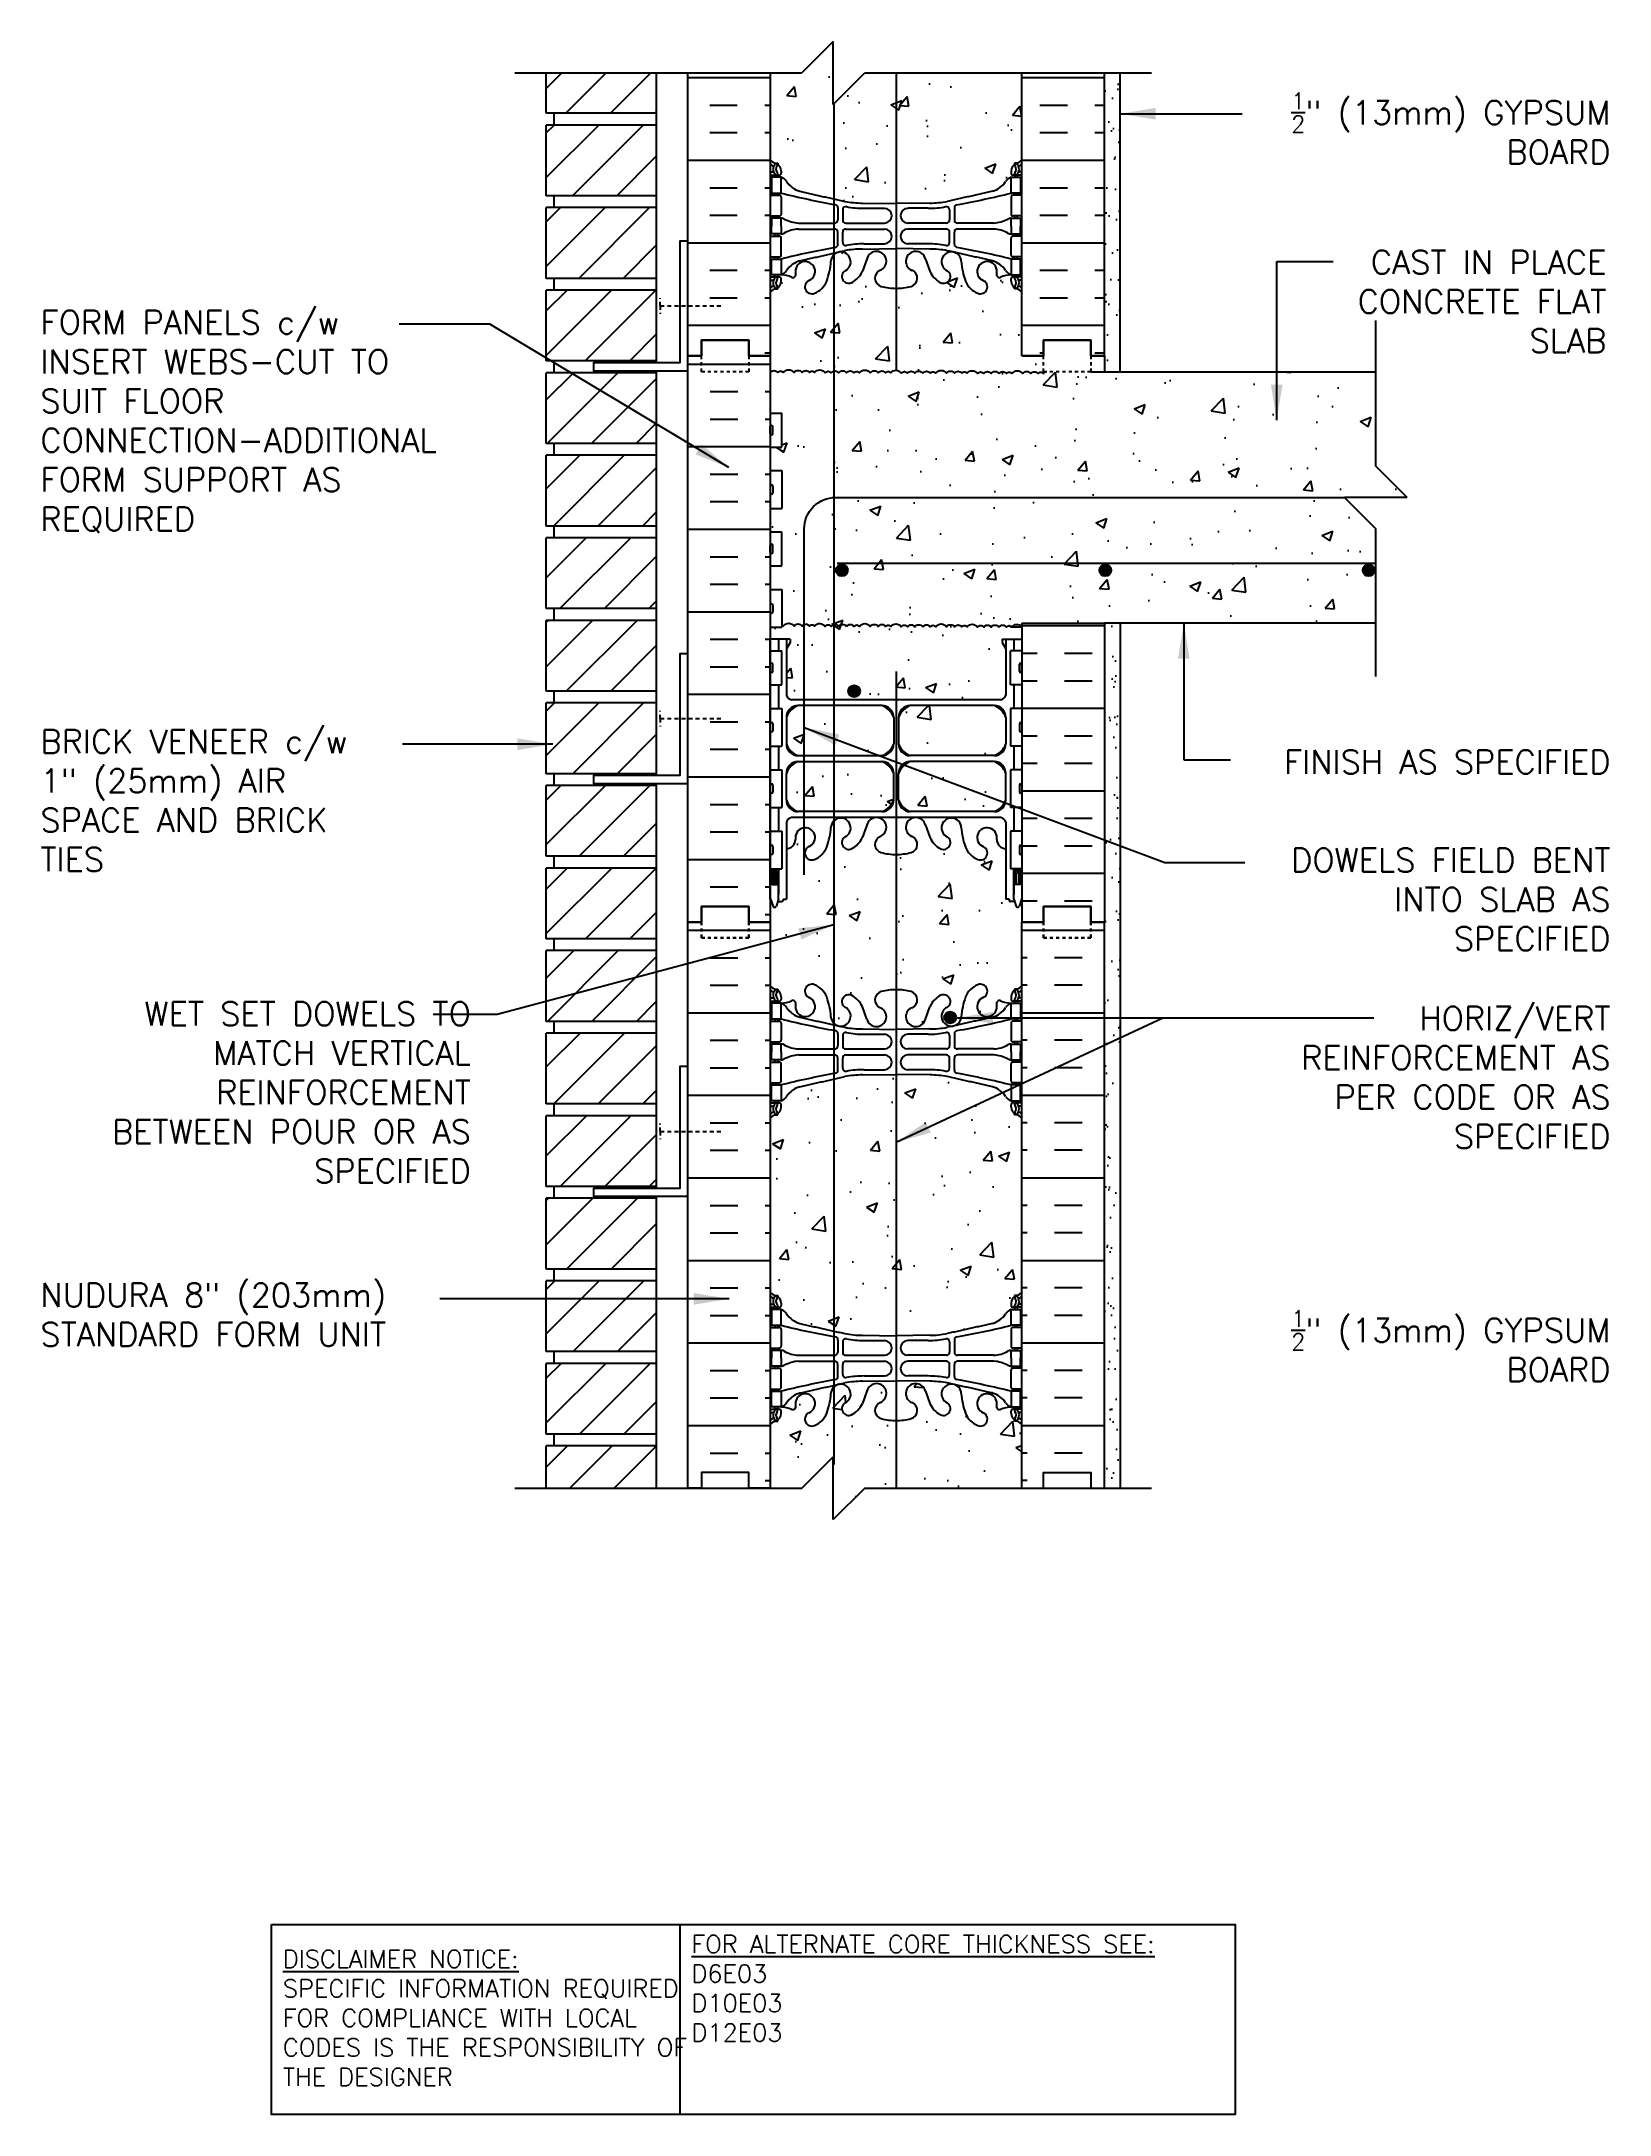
# Model space of a CAD drawing. Header units: inches. Extents: x 75 to 124.9, y 108.5 to 174.4.
import ezdxf

# ---------------------------------------------------------------- set-up
doc = ezdxf.new("R2010")
doc.units = ezdxf.units.IN
doc.header["$LTSCALE"] = 0.5
doc.header["$MEASUREMENT"] = 0
doc.linetypes.add('DASHED2', pattern=[0.375, 0.25, -0.125])
for name, color, linetype in [('HATCH', 12, 'Continuous'), ('line25', 2, 'Continuous'), ('LINE3', 3, 'Continuous'), ('LINE50', 5, 'Continuous'), ('LINE9', 9, 'Continuous'), ('TEXT', 4, 'Continuous'), ('Web_Edge', 9, 'Continuous')]:
    doc.layers.add(name, color=color, linetype=linetype)
doc.styles.add('DIM', font='romans.shx', dxfattribs={"width": 0.7})
doc.styles.add('ROMANS', font='romans.shx', dxfattribs={"height": 0.75})
doc.styles.get("Standard").update_dxf_attribs({"font": 'romans.shx', "height": 0.75})
doc.dimstyles.new('ext_12', dxfattribs={"dimscale": 12, "dimtxt": 0.09375, "dimasz": 0.09375, "dimexe": 0.09375, "dimexo": 0.0625, "dimgap": 0.0625, "dimtad": 1, "dimdec": 1, "dimzin": 3, "dimdsep": 46, "dimlunit": 4, "dimtxsty": 'DIM', "dimcen": 0.09, "dimdle": 0.09375, "dimclrt": 4, "dimadec": 0, "dimazin": 0, "dimtfac": 1, "dimtdec": 1, "dimtmove": 2, "dimatfit": 3, "dimfxl": 1, "dimfrac": 2, "dimtolj": 1, "dimtzin": 0, "dimarcsym": 0})

msp = doc.modelspace()

# ---------------------------------------------------------------- texts
at = {"layer": 'TEXT', "char_height": 0.75, "style": 'ROMANS'}
for s, insert, width, attachment_point in [('\\A1;{\\H0.7x;\\S1/2;}" (13mm) GYPSUM BOARD', (124.896, 171.64), 12.02995, 6), ('\\A1;{\\H1x;CAST IN PLACE CONCRETE FLAT SLAB}', (124.763, 166.134), 9.23436, 6), ('FORM PANELS c/w INSERT WEBS-CUT TO SUIT FLOOR CONNECTION-ADDITIONAL FORM SUPPORT AS REQUIRED', (74.969, 162.31), 13.80582, 4), ('BRICK VENEER c/w 1" (25mm) AIR SPACE AND BRICK TIES', (74.969, 150.268), 12.02995, 4), ('\\A1;FINISH AS SPECIFIED', (124.896, 151.491), 12.02995, 6), ('\\A1;DOWELS FIELD BENT INTO SLAB AS SPECIFIED ', (124.896, 147.122), 12.02995, 6), ('WET SET DOWELS TO MATCH VERTICAL REINFORCEMENT BETWEEN POUR OR AS SPECIFIED', (88.657, 140.987), 13.70843, 6), ('\\A1;HORIZ/VERT REINFORCEMENT AS PER CODE OR AS SPECIFIED', (124.896, 141.462), 12.02995, 6), ('NUDURA 8" (203mm) STANDARD FORM UNIT', (74.969, 133.917), 13.0685, 4), ('\\A1;{\\H0.7x;\\S1/2;}" (13mm) GYPSUM BOARD', (124.896, 132.921), 12.02995, 6)]:
    msp.add_mtext(s, dxfattribs=dict(at, insert=insert, width=width, attachment_point=attachment_point))
at = {"layer": 'TEXT', "char_height": 0.5625, "attachment_point": 4}
for s, insert, width in [('{\\LFOR ALTERNATE CORE THICKNESS SEE:\\P}D6E03\\PD10E03\\PD12E03', (95.671, 112.496), 23.33295), ('{\\LDISCLAIMER NOTICE:}\\PSPECIFIC INFORMATION REQUIRED FOR COMPLIANCE WITH LOCAL CODES IS THE RESPONSIBILITY OF THE DESIGNER', (82.679, 111.556), 14.00235)]:
    msp.add_mtext(s, dxfattribs=dict(at, insert=insert, width=width))

# ---------------------------------------------------------------- hatches: boundary and pattern name
at = {"layer": 'HATCH'}
h = msp.add_hatch(dxfattribs=at)
h.set_pattern_fill('AR-CONC', color=256, scale=0.5)
edge = h.paths.add_edge_path()
edge.add_arc((105.832, 139.813), 0.5, 46.21089, 66.42182)
edge.add_line((106.032, 140.272), (105.942, 140.272))
edge.add_line((105.942, 140.272), (105.942, 140.313))
edge.add_arc((106.082, 140.521), 0.25, 180, 235.9442, ccw=False)
edge.add_line((105.832, 140.521), (105.832, 140.588))
edge.add_arc((105.895, 140.588), 0.0625, 90, 180, ccw=False)
edge.add_line((105.895, 140.651), (105.942, 140.651))
edge.add_line((105.942, 140.651), (105.942, 140.721))
edge.add_line((105.942, 140.721), (105.837, 140.721))
edge.add_arc((105.96, 141.063), 0.364, 212.04242, 250.33874, ccw=False)
edge.add_arc((105.036, 140.452), 0.743, 34.22802, 73.81071)
edge.add_spline(control_points=[(105.244, 141.166), (103.806, 141.486)], knot_values=[0, 0, 1, 1], degree=1, periodic=0)
edge.add_arc((103.25, 138.555), 2.984, 79.25462, 90.09947)
edge.add_line((103.245, 141.539), (102.178, 141.554))
edge.add_line((102.178, 141.554), (101.112, 141.539))
edge.add_arc((101.106, 138.555), 2.984, 89.90053, 100.74538)
edge.add_spline(control_points=[(100.55, 141.486), (99.113, 141.166)], knot_values=[0, 0, 1, 1], degree=1, periodic=0)
edge.add_arc((99.32, 140.452), 0.743, 106.18929, 145.77198)
edge.add_arc((98.397, 141.063), 0.364, 289.66126, 327.95758, ccw=False)
edge.add_line((98.519, 140.721), (98.414, 140.721))
edge.add_line((98.414, 140.721), (98.414, 140.651))
edge.add_line((98.414, 140.651), (98.462, 140.651))
edge.add_arc((98.462, 140.588), 0.0625, 0, 90, ccw=False)
edge.add_line((98.524, 140.588), (98.524, 140.521))
edge.add_arc((98.274, 140.521), 0.25, 304.0558, 360, ccw=False)
edge.add_line((98.414, 140.313), (98.414, 140.272))
edge.add_line((98.414, 140.272), (98.324, 140.272))
edge.add_arc((98.524, 139.813), 0.5, 113.57818, 133.78911)
edge.add_line((98.178, 140.174), (98.178, 134.628))
edge.add_arc((98.524, 134.989), 0.5, 226.21089, 246.42182)
edge.add_line((98.324, 134.531), (98.414, 134.531))
edge.add_line((98.414, 134.531), (98.414, 134.489))
edge.add_arc((98.274, 134.282), 0.25, 0, 55.9442, ccw=False)
edge.add_line((98.524, 134.282), (98.524, 134.214))
edge.add_arc((98.462, 134.214), 0.0625, -90, 0, ccw=False)
edge.add_line((98.462, 134.152), (98.414, 134.152))
edge.add_line((98.414, 134.152), (98.414, 134.082))
edge.add_line((98.414, 134.082), (98.519, 134.082))
edge.add_arc((98.397, 133.739), 0.364, 32.04242, 70.33874, ccw=False)
edge.add_arc((99.32, 134.35), 0.743, 214.22802, 253.81071)
edge.add_spline(control_points=[(99.113, 133.636), (100.55, 133.316)], knot_values=[0, 0, 1, 1], degree=1, periodic=0)
edge.add_arc((101.106, 136.247), 2.984, 259.25462, 270.09947)
edge.add_line((101.112, 133.264), (102.178, 133.248))
edge.add_line((102.178, 133.248), (103.245, 133.264))
edge.add_arc((103.25, 136.247), 2.984, 269.90053, 280.74538)
edge.add_spline(control_points=[(103.806, 133.316), (105.244, 133.636)], knot_values=[0, 0, 1, 1], degree=1, periodic=0)
edge.add_arc((105.036, 134.35), 0.743, 286.18929, 325.77198)
edge.add_arc((105.96, 133.739), 0.364, 109.66126, 147.95758, ccw=False)
edge.add_line((105.837, 134.082), (105.942, 134.082))
edge.add_line((105.942, 134.082), (105.942, 134.152))
edge.add_line((105.942, 134.152), (105.895, 134.152))
edge.add_arc((105.895, 134.214), 0.0625, 180, 270, ccw=False)
edge.add_line((105.832, 134.214), (105.832, 134.282))
edge.add_arc((106.082, 134.282), 0.25, 124.0558, 180, ccw=False)
edge.add_line((105.942, 134.489), (105.942, 134.531))
edge.add_line((105.942, 134.531), (106.032, 134.531))
edge.add_arc((105.832, 134.989), 0.5, 293.57818, 313.78911)
edge.add_line((106.178, 134.628), (106.178, 140.174))
h.paths.add_polyline_path([(106.178, 130.436, 0.088416), (106.032, 130.533), (105.942, 130.533), (105.942, 130.575, -0.249069), (105.832, 130.782), (105.832, 130.849, -0.414214), (105.895, 130.912), (105.942, 130.912), (105.942, 130.982), (105.837, 130.982, 0.085348), (105.508, 130.906, -0.669601), (105.375, 131.026, 2.087231), (104.941, 130.802, -1), (104.778, 130.393, -0.21345), (104.386, 130.782, -0.069923), (104.249, 131.426, 1.629604), (103.778, 131.125, -0.994662), (103.595, 130.73, -0.173075), (103.25, 131.097), (103.107, 131.484, 1.612474), (102.675, 131.124, -0.734872), (102.652, 130.613, -0.068475), (102.178, 130.551, -0.068475), (101.704, 130.613, -0.734872), (101.681, 131.124, 1.612474), (101.249, 131.484), (101.107, 131.097, -0.173075), (100.761, 130.73, -0.994662), (100.579, 131.125, 1.629604), (100.108, 131.426, -0.069923), (99.971, 130.782, -0.21345), (99.578, 130.393, -1), (99.415, 130.802, 2.087231), (98.981, 131.026, -0.669601), (98.849, 130.906, 0.085348), (98.519, 130.982), (98.414, 130.982), (98.414, 130.912), (98.462, 130.912, -0.414214), (98.524, 130.849), (98.524, 130.782, -0.249069), (98.414, 130.575), (98.414, 130.533), (98.324, 130.533, 0.088416), (98.178, 130.436), (98.178, 128.401), (99.178, 128.401), (100.178, 129.401), (100.178, 127.401), (101.178, 128.401), (106.178, 128.401)])
h.paths.add_polyline_path([(106.178, 146.401), (106.178, 147.161), (106.099, 146.919, -0.725737), (105.993, 146.9), (105.944, 147.05), (105.818, 147.05, -0.414214), (105.768, 147.1), (105.768, 147.13), (105.668, 147.13), (105.668, 148.731, -0.380392), (105.375, 149.026, 2.087231), (104.941, 148.802, -1), (104.778, 148.393, -0.21345), (104.386, 148.782, -0.069923), (104.249, 149.426, 1.629604), (103.778, 149.125, -0.994662), (103.595, 148.73, -0.173075), (103.25, 149.097), (103.107, 149.484, 1.612474), (102.675, 149.124, -0.734872), (102.652, 148.613, -0.068475), (102.178, 148.551, -0.068475), (101.704, 148.613, -0.734872), (101.681, 149.124, 1.612474), (101.249, 149.484), (101.107, 149.097, -0.173075), (100.761, 148.73, -0.994662), (100.579, 149.125, 1.629604), (100.108, 149.426, -0.069923), (99.971, 148.782, -0.21345), (99.578, 148.393, -1), (99.415, 148.802, 2.087231), (98.981, 149.026, -0.380397), (98.688, 148.731), (98.688, 147.13), (98.588, 147.13), (98.588, 147.1, -0.414214), (98.538, 147.05), (98.412, 147.05), (98.369, 146.919, -0.725737), (98.263, 146.9), (98.178, 147.161), (98.178, 147.13), (98.178, 146.401), (98.178, 144.367, 0.088416), (98.324, 144.269), (98.414, 144.269), (98.414, 144.228, -0.249069), (98.524, 144.021), (98.524, 143.953, -0.414214), (98.462, 143.891), (98.414, 143.891), (98.414, 143.821), (98.519, 143.821, 0.085348), (98.849, 143.896, -0.669601), (98.981, 143.776, 2.087231), (99.415, 144.001, -1), (99.578, 144.409, -0.21345), (99.971, 144.02, -0.069923), (100.108, 143.376, 1.629604), (100.579, 143.677, -0.994662), (100.761, 144.072, -0.173075), (101.107, 143.705), (101.249, 143.318, 1.612474), (101.681, 143.678, -0.734872), (101.704, 144.189, -0.068475), (102.178, 144.251, -0.068475), (102.652, 144.189, -0.734872), (102.675, 143.678, 1.612474), (103.107, 143.318), (103.25, 143.705, -0.173075), (103.595, 144.072, -0.994662), (103.778, 143.677, 1.629604), (104.249, 143.376, -0.069923), (104.386, 144.02, -0.21345), (104.778, 144.409, -1), (104.941, 144.001, 2.087231), (105.375, 143.776, -0.669601), (105.508, 143.896, 0.085348), (105.837, 143.821), (105.942, 143.821), (105.942, 143.891), (105.895, 143.891, -0.414214), (105.832, 143.953), (105.832, 144.021, -0.249069), (105.942, 144.228), (105.942, 144.269), (106.032, 144.269, 0.088416), (106.178, 144.367)])
h.paths.add_polyline_path([(102.102, 151.128, 0.225652), (101.727, 151.503), (99.063, 151.503, 0.225652), (98.688, 151.128), (98.688, 150.287, 0.225652), (99.063, 149.912), (101.727, 149.912, 0.225652), (102.102, 150.287)])
h.paths.add_polyline_path([(102.102, 152.069), (102.102, 152.909, 0.225652), (101.727, 153.284), (99.063, 153.284, 0.225652), (98.688, 152.909), (98.688, 152.069, 0.225652), (99.063, 151.694), (101.727, 151.694, 0.225652)])
h.paths.add_polyline_path([(105.668, 155.089), (105.548, 155.289), (105.548, 155.401), (106.178, 155.401), (106.178, 155.776), (105.813, 155.776), (105.813, 155.818, 0.350105), (105.684, 155.78, 0.520567), (105.449, 155.78, 0.520567), (105.198, 155.78, 0.520567), (104.963, 155.78, 0.520567), (104.766, 155.78, 0.520567), (104.432, 155.79, 0.520567), (104.268, 155.79, 0.520567), (104.036, 155.79, 0.520567), (103.779, 155.79, 0.520567), (103.438, 155.79, 0.520567), (103.26, 155.79, 0.520567), (103.025, 155.79, 0.520567), (102.774, 155.79, 0.520567), (102.539, 155.79, 0.520567), (102.343, 155.79, 0.520567), (102.008, 155.801, 0.520567), (101.844, 155.801, 0.520567), (101.612, 155.801, 0.520567), (101.356, 155.801, 0.520567), (101.014, 155.801, 0.520567), (100.837, 155.801, 0.520567), (100.602, 155.801, 0.520567), (100.351, 155.801, 0.520567), (100.116, 155.801, 0.520567), (99.919, 155.801, 0.520567), (99.585, 155.812, 0.520567), (99.421, 155.812, 0.520567), (99.189, 155.812, 0.520567), (98.932, 155.812, 0.520567), (98.591, 155.812, 0.144272), (98.543, 155.85), (98.543, 155.776), (98.178, 155.776), (98.178, 155.401), (98.808, 155.401), (98.808, 155.289), (98.688, 155.089), (98.688, 153.62, 0.268156), (98.849, 153.472), (105.507, 153.472, 0.268138), (105.668, 153.62)])
h.paths.add_polyline_path([(105.668, 152.909, 0.225652), (105.293, 153.284), (102.629, 153.284, 0.225652), (102.254, 152.909), (102.254, 152.069, 0.225652), (102.629, 151.694), (105.293, 151.694, 0.225652), (105.668, 152.069)])
h.paths.add_polyline_path([(105.668, 151.128, 0.225652), (105.293, 151.503), (102.629, 151.503, 0.225652), (102.254, 151.128), (102.254, 150.287, 0.225652), (102.629, 149.912), (105.293, 149.912, 0.225652), (105.668, 150.287)])
h.paths.add_polyline_path([(116.433, 159.901), (118.433, 159.901), (117.433, 160.901), (117.433, 163.901), (108.366, 163.901), (106.926, 163.901, 0.115435), (106.855, 163.841, 0.520567), (106.691, 163.841, 0.520567), (106.459, 163.841, 0.520567), (106.202, 163.841, 0.520567), (105.861, 163.841, 0.520567), (105.684, 163.841, 0.520567), (105.449, 163.841, 0.520567), (105.198, 163.841, 0.520567), (104.963, 163.841, 0.520567), (104.766, 163.841, 0.520567), (104.432, 163.852, 0.520567), (104.268, 163.852, 0.520567), (104.036, 163.852, 0.520567), (103.779, 163.852, 0.520567), (103.438, 163.852, 0.520567), (103.26, 163.852, 0.520567), (103.025, 163.852, 0.520567), (102.774, 163.852, 0.520567), (102.539, 163.852, 0.520567), (102.343, 163.852, 0.520567), (102.008, 163.863, 0.520567), (101.844, 163.863, 0.520567), (101.612, 163.863, 0.520567), (101.356, 163.863, 0.520567), (101.014, 163.863, 0.520567), (100.837, 163.863, 0.520567), (100.602, 163.863, 0.520567), (100.351, 163.863, 0.520567), (100.116, 163.863, 0.520567), (99.919, 163.863, 0.520567), (99.585, 163.874, 0.520567), (99.421, 163.874, 0.520567), (99.189, 163.874, 0.520567), (98.932, 163.874, 0.520567), (98.591, 163.874, 0.520567), (98.413, 163.874, 0.519406), (98.178, 163.874), (98.178, 162.586), (98.543, 162.586), (98.543, 161.506), (98.178, 161.506), (98.178, 160.756), (98.543, 160.756), (98.543, 159.556), (98.178, 159.556), (98.178, 158.806), (98.543, 158.806), (98.543, 157.726), (98.178, 157.726), (98.178, 156.976), (98.543, 156.976), (98.543, 155.85, -0.144272), (98.591, 155.812, -0.520567), (98.932, 155.812, -0.520567), (99.189, 155.812, -0.520567), (99.421, 155.812, -0.520567), (99.585, 155.812, -0.520567), (99.919, 155.801, -0.520567), (100.116, 155.801, -0.520567), (100.351, 155.801, -0.520567), (100.602, 155.801, -0.520567), (100.837, 155.801, -0.520567), (101.014, 155.801, -0.520567), (101.356, 155.801, -0.520567), (101.612, 155.801, -0.520567), (101.844, 155.801, -0.520567), (102.008, 155.801, -0.520567), (102.343, 155.79, -0.520567), (102.539, 155.79, -0.520567), (102.774, 155.79, -0.520567), (103.025, 155.79, -0.520567), (103.26, 155.79, -0.520567), (103.438, 155.79, -0.520567), (103.779, 155.79, -0.520567), (104.036, 155.79, -0.520567), (104.268, 155.79, -0.520567), (104.432, 155.79, -0.520567), (104.766, 155.78, -0.520567), (104.963, 155.78, -0.520567), (105.198, 155.78, -0.520567), (105.449, 155.78, -0.520567), (105.684, 155.78, -0.350105), (105.813, 155.818, -0.144184), (105.861, 155.78, -0.464549), (106.178, 155.808), (106.178, 155.901), (108.803, 155.901), (117.433, 155.901), (117.433, 158.901)])
h.paths.add_polyline_path([(106.178, 166.436, 0.088416), (106.032, 166.533), (105.942, 166.533), (105.942, 166.575, -0.249069), (105.832, 166.782), (105.832, 166.849, -0.414214), (105.895, 166.912), (105.942, 166.912), (105.942, 166.982), (105.837, 166.982, 0.085348), (105.508, 166.906, -0.669601), (105.375, 167.026, 2.087231), (104.941, 166.802, -1), (104.778, 166.393, -0.21345), (104.386, 166.782, -0.069923), (104.249, 167.426, 1.629604), (103.778, 167.125, -0.994662), (103.595, 166.73, -0.173075), (103.25, 167.097), (103.107, 167.484, 1.612474), (102.675, 167.124, -0.734872), (102.652, 166.613, -0.068475), (102.178, 166.551, -0.068475), (101.704, 166.613, -0.734872), (101.681, 167.124, 1.612474), (101.249, 167.484), (101.107, 167.097, -0.173075), (100.761, 166.73, -0.994662), (100.579, 167.125, 1.629604), (100.108, 167.426, -0.069923), (99.971, 166.782, -0.21345), (99.578, 166.393, -1), (99.415, 166.802, 2.087231), (98.981, 167.026, -0.669601), (98.849, 166.906, 0.085348), (98.519, 166.982), (98.414, 166.982), (98.414, 166.912), (98.462, 166.912, -0.414214), (98.524, 166.849), (98.524, 166.782, -0.249069), (98.414, 166.575), (98.414, 166.533), (98.324, 166.533, 0.088416), (98.178, 166.436), (98.178, 164.401), (98.178, 163.874, -0.519406), (98.413, 163.874, -0.520567), (98.591, 163.874, -0.520567), (98.932, 163.874, -0.520567), (99.189, 163.874, -0.520567), (99.421, 163.874, -0.520567), (99.585, 163.874, -0.520567), (99.919, 163.863, -0.520567), (100.116, 163.863, -0.520567), (100.351, 163.863, -0.520567), (100.602, 163.863, -0.520567), (100.837, 163.863, -0.520567), (101.014, 163.863, -0.520567), (101.356, 163.863, -0.520567), (101.612, 163.863, -0.520567), (101.844, 163.863, -0.520567), (102.008, 163.863, -0.520567), (102.343, 163.852, -0.520567), (102.539, 163.852, -0.520567), (102.774, 163.852, -0.520567), (103.025, 163.852, -0.520567), (103.26, 163.852, -0.520567), (103.438, 163.852, -0.520567), (103.779, 163.852, -0.520567), (104.036, 163.852, -0.520567), (104.268, 163.852, -0.520567), (104.432, 163.852, -0.520567), (104.766, 163.841, -0.520567), (104.963, 163.841, -0.520567), (105.198, 163.841, -0.520567), (105.449, 163.841, -0.520567), (105.684, 163.841, -0.520567), (105.861, 163.841, -0.520567), (106.202, 163.841, -0.520567), (106.459, 163.841, -0.520567), (106.691, 163.841, -0.520567), (106.855, 163.841, -0.115435), (106.926, 163.901), (106.866, 163.901), (106.866, 164.401), (106.178, 164.401)])
edge = h.paths.add_edge_path()
edge.add_line((106.178, 173.401), (101.178, 173.401))
edge.add_line((101.178, 173.401), (100.178, 172.401))
edge.add_line((100.178, 172.401), (100.178, 174.401))
edge.add_line((100.178, 174.401), (99.178, 173.401))
edge.add_line((99.178, 173.401), (98.178, 173.401))
edge.add_line((98.178, 173.401), (98.178, 170.628))
edge.add_arc((98.524, 170.989), 0.5, 226.21089, 246.42182)
edge.add_line((98.324, 170.531), (98.414, 170.531))
edge.add_line((98.414, 170.531), (98.414, 170.489))
edge.add_arc((98.274, 170.282), 0.25, 0, 55.9442, ccw=False)
edge.add_line((98.524, 170.282), (98.524, 170.214))
edge.add_arc((98.462, 170.214), 0.0625, -90, 0, ccw=False)
edge.add_line((98.462, 170.152), (98.414, 170.152))
edge.add_line((98.414, 170.152), (98.414, 170.082))
edge.add_line((98.414, 170.082), (98.519, 170.082))
edge.add_arc((98.397, 169.739), 0.364, 32.04242, 70.33874, ccw=False)
edge.add_arc((99.32, 170.35), 0.743, 214.22802, 253.81071)
edge.add_spline(control_points=[(99.113, 169.636), (100.55, 169.316)], knot_values=[0, 0, 1, 1], degree=1, periodic=0)
edge.add_arc((101.106, 172.247), 2.984, 259.25462, 270.09947)
edge.add_line((101.112, 169.264), (102.178, 169.248))
edge.add_line((102.178, 169.248), (103.245, 169.264))
edge.add_arc((103.25, 172.247), 2.984, 269.90053, 280.74538)
edge.add_spline(control_points=[(103.806, 169.316), (105.244, 169.636)], knot_values=[0, 0, 1, 1], degree=1, periodic=0)
edge.add_arc((105.036, 170.35), 0.743, 286.18929, 325.77198)
edge.add_arc((105.96, 169.739), 0.364, 109.66126, 147.95758, ccw=False)
edge.add_line((105.837, 170.082), (105.942, 170.082))
edge.add_line((105.942, 170.082), (105.942, 170.152))
edge.add_line((105.942, 170.152), (105.895, 170.152))
edge.add_arc((105.895, 170.214), 0.0625, 180, 270, ccw=False)
edge.add_line((105.832, 170.214), (105.832, 170.282))
edge.add_arc((106.082, 170.282), 0.25, 124.0558, 180, ccw=False)
edge.add_line((105.942, 170.489), (105.942, 170.531))
edge.add_line((105.942, 170.531), (106.032, 170.531))
edge.add_arc((105.832, 170.989), 0.5, 293.57818, 313.78911)
edge.add_line((106.178, 170.628), (106.178, 173.401))
h = msp.add_hatch(dxfattribs=at)
h.set_pattern_fill('ANSI31', color=256, scale=8, style=0)
h.set_pattern_definition([(45, (92.1818, 165.549), (-0.707107, 0.707107), [])])
h.paths.add_polyline_path([(94.553, 166.494), (91.053, 166.494), (91.053, 164.244), (94.553, 164.244)])
h.paths.add_polyline_path([(94.553, 163.869), (91.053, 163.869), (91.053, 161.619), (94.553, 161.619)])
h.paths.add_polyline_path([(94.553, 161.244), (91.053, 161.244), (91.053, 158.994), (94.553, 158.994)])
h.paths.add_polyline_path([(94.553, 158.619), (91.053, 158.619), (91.053, 156.369), (94.552, 156.369)])
h.paths.add_polyline_path([(94.552, 155.994), (91.053, 155.994), (91.053, 153.744), (94.552, 153.744)])
h.paths.add_polyline_path([(94.552, 153.369), (91.053, 153.369), (91.053, 151.119), (94.552, 151.119)])
h.paths.add_polyline_path([(94.553, 169.119), (91.053, 169.119), (91.053, 166.869), (94.553, 166.869)])
h.paths.add_polyline_path([(94.553, 171.744), (91.053, 171.744), (91.053, 169.494), (94.553, 169.494)])
h.paths.add_polyline_path([(94.553, 173.401), (91.053, 173.401), (91.053, 172.119), (94.553, 172.119)])
h.paths.add_polyline_path([(94.551, 142.869), (91.053, 142.869), (91.053, 140.619), (94.551, 140.619)])
h.paths.add_polyline_path([(94.551, 140.244), (91.053, 140.244), (91.053, 137.994), (94.551, 137.994)])
h.paths.add_polyline_path([(94.551, 137.619), (91.053, 137.619), (91.053, 135.369), (94.55, 135.369)])
h.paths.add_polyline_path([(94.55, 134.994), (91.053, 134.994), (91.053, 132.744), (94.55, 132.744)])
h.paths.add_polyline_path([(94.55, 132.369), (91.053, 132.369), (91.053, 130.119), (94.55, 130.119)])
h.paths.add_polyline_path([(94.552, 150.744), (91.053, 150.744), (91.053, 148.494), (94.552, 148.494)])
h.paths.add_polyline_path([(94.552, 148.119), (91.053, 148.119), (91.053, 145.869), (94.551, 145.869)])
h.paths.add_polyline_path([(94.551, 145.494), (91.053, 145.494), (91.053, 143.244), (94.551, 143.244)])
h.paths.add_polyline_path([(91.053, 128.401), (94.55, 128.401), (94.55, 129.744), (91.053, 129.744)])
h = msp.add_hatch(dxfattribs=at)
h.set_pattern_fill('INSUL', color=256, scale=7, style=0)
h.paths.add_polyline_path([(98.178, 173.428), (98.151, 173.401), (95.553, 173.401), (95.553, 164.401), (95.991, 164.401), (95.991, 164.901), (97.491, 164.901), (97.491, 164.401), (98.178, 164.401)])
h = msp.add_hatch(dxfattribs=at)
h.set_pattern_fill('INSUL', color=256, scale=7, style=0)
h.paths.add_polyline_path([(108.803, 173.401), (106.178, 173.401), (106.178, 164.401), (106.866, 164.401), (106.866, 164.901), (108.366, 164.901), (108.366, 164.401), (108.803, 164.401)])
h = msp.add_hatch(dxfattribs=at)
h.set_pattern_fill('AR-SAND', color=256, scale=0.5, style=0)
h.set_pattern_definition([(37.5, (98.74064, 146.9011), (-0.031497, 0.963412), [0, -0.76, 0, -0.85, 0, -0.8125]), (7.5, (98.7406, 146.9011), (0.88489, 1.411073), [0, -0.41, 0, -0.685, 0, -0.2625]), (327.5, (98.1256, 146.9011), (1.55707, 0.00283), [0, -0.25, 0, -0.9, 0, -1.175]), (317.5, (98.1256, 146.9011), (1.503063, 0.43884), [0, -0.125, 0, -0.59, 0, -0.675])])
h.paths.add_polyline_path([(108.803, 163.901), (109.303, 163.901), (109.303, 173.401), (108.803, 173.401)])
h = msp.add_hatch(dxfattribs=at)
h.set_pattern_fill('INSUL', color=256, scale=7, style=0)
h.set_pattern_definition([(0, (-2827.9834, -250.6084), (0, 2.625), []), (0, (-2827.9834, -249.7334), (0, 2.625), [0.875, -0.875]), (0, (-2827.9834, -248.8584), (0, 2.625), [0.875, -0.875])])
h.paths.add_polyline_path([(95.553, 146.401), (95.991, 146.401), (95.991, 146.901), (97.491, 146.901), (97.491, 146.401), (98.178, 146.401), (98.178, 164.401), (97.491, 164.401), (97.491, 164.901), (95.991, 164.901), (95.991, 164.401), (95.553, 164.401)])
h = msp.add_hatch(dxfattribs=at)
h.set_pattern_fill('INSUL', color=256, scale=7, style=0)
h.set_pattern_definition([(0, (107.5324, 155.8238), (0, 2.625), []), (0, (107.5324, 156.6988), (0, 2.625), [0.875, -0.875]), (0, (107.5324, 157.5738), (0, 2.625), [0.875, -0.875])])
h.paths.add_polyline_path([(108.803, 155.901), (106.178, 155.901), (106.178, 155.618), (108.803, 155.618)])
h.paths.add_polyline_path([(108.803, 155.618), (106.178, 155.618), (106.178, 146.401), (106.866, 146.401), (106.866, 146.901), (108.366, 146.901), (108.366, 146.401), (108.803, 146.401)])
h = msp.add_hatch(dxfattribs=at)
h.set_pattern_fill('AR-SAND', color=256, scale=0.5, style=0)
h.set_pattern_definition([(37.5, (109.2565, 149.0647), (-0.031497, 0.963412), [0, -0.76, 0, -0.85, 0, -0.8125]), (7.5, (109.2565, 149.0647), (0.88489, 1.41107), [0, -0.41, 0, -0.685, 0, -0.2625]), (327.5, (108.6415, 149.0647), (1.55707, 0.00283), [0, -0.25, 0, -0.9, 0, -1.175]), (317.5, (108.6415, 149.0647), (1.50306, 0.43884), [0, -0.125, 0, -0.59, 0, -0.675])])
h.paths.add_polyline_path([(109.303, 155.901), (108.803, 155.901), (108.803, 146.401), (108.803, 145.981), (109.303, 145.981)])
h.paths.add_polyline_path([(109.303, 140.967), (108.803, 140.967), (108.803, 128.402), (109.303, 128.402)])
h.paths.add_polyline_path([(109.303, 145.901), (108.803, 145.901), (108.803, 140.967), (109.303, 140.967)])
h = msp.add_hatch(dxfattribs=at)
h.set_pattern_fill('INSUL', color=256, scale=7, style=0)
h.set_pattern_definition([(0, (-2827.9834, -268.6084), (0, 2.625), []), (0, (-2827.9834, -267.7334), (0, 2.625), [0.875, -0.875]), (0, (-2827.9834, -266.8584), (0, 2.625), [0.875, -0.875])])
h.paths.add_polyline_path([(95.553, 128.401), (95.991, 128.401), (95.991, 128.901), (97.491, 128.901), (97.491, 128.401), (98.178, 128.401), (98.178, 146.401), (97.491, 146.401), (97.491, 146.901), (95.991, 146.901), (95.991, 146.401), (95.553, 146.401)])
h = msp.add_hatch(dxfattribs=at)
h.set_pattern_fill('INSUL', color=256, scale=7, style=0)
h.set_pattern_definition([(180, (3032.3397, -268.6084), (0, 2.625), []), (180, (3032.3397, -267.7334), (0, 2.625), [0.875, -0.875]), (180, (3032.3397, -266.8584), (0, 2.625), [0.875, -0.875])])
h.paths.add_polyline_path([(108.803, 128.401), (108.366, 128.401), (108.366, 128.901), (106.866, 128.901), (106.866, 128.401), (106.178, 128.401), (106.178, 146.401), (106.866, 146.401), (106.866, 146.901), (108.366, 146.901), (108.366, 146.401), (108.803, 146.401)])
at = {"layer": 'LINE3'}
for points in [[(100.641, 157.588, 1), (100.266, 157.588, 1)], [(109.016, 157.588, 1), (108.641, 157.588, 1)], [(117.391, 157.588, 1), (117.016, 157.588, 1)], [(100.657, 153.744, 1), (101.032, 153.744, 1)], [(103.709, 143.367, 1), (104.084, 143.367, 1)]]:
    msp.add_hatch(color=256, dxfattribs=at).paths.add_polyline_path(points)

# ---------------------------------------------------------------- linework, layer by layer
at = {"layer": 'HATCH'}
for points in [[(98.178, 163.874, -0.519406), (98.413, 163.874, -0.520567), (98.591, 163.874, -0.520567), (98.932, 163.874, -0.520567), (99.189, 163.874, -0.520567), (99.421, 163.874, -0.520567), (99.585, 163.874, -0.520567), (99.919, 163.863, -0.520567), (100.116, 163.863, -0.520567), (100.351, 163.863, -0.520567), (100.602, 163.863, -0.434064), (100.602, 163.863, -0.434064)], [(100.602, 163.863, -0.520567), (100.837, 163.863, -0.520567), (101.014, 163.863, -0.520567), (101.356, 163.863, -0.520567), (101.612, 163.863, -0.520567), (101.844, 163.863, -0.520567), (102.008, 163.863, -0.520567), (102.343, 163.852, -0.520567), (102.539, 163.852, -0.520567), (102.774, 163.852, -0.520567), (103.025, 163.852, -0.434064), (103.025, 163.852, -0.434064)], [(103.025, 163.852, -0.520567), (103.26, 163.852, -0.520567), (103.438, 163.852, -0.520567), (103.779, 163.852, -0.520567), (104.036, 163.852, -0.520567), (104.268, 163.852, -0.520567), (104.432, 163.852, -0.520567), (104.766, 163.841, -0.520567), (104.963, 163.841, -0.520567), (105.198, 163.841, -0.520567), (105.449, 163.841, -0.434064), (105.449, 163.841, -0.434064)], [(105.449, 163.841, -0.520567), (105.684, 163.841, -0.520567), (105.861, 163.841, -0.520567), (106.202, 163.841, -0.520567), (106.459, 163.841, -0.520567), (106.691, 163.841, -0.520567), (106.855, 163.841, -0.115435), (106.926, 163.901, -0.115435)], [(98.543, 155.85, -0.144272), (98.591, 155.812, -0.520567), (98.932, 155.812, -0.520567), (99.189, 155.812, -0.520567), (99.421, 155.812, -0.520567), (99.585, 155.812, -0.520567), (99.919, 155.801, -0.520567), (100.116, 155.801, -0.520567), (100.351, 155.801, -0.520567), (100.602, 155.801, -0.434064), (100.602, 155.801)], [(100.602, 155.801, -0.520567), (100.837, 155.801, -0.520567), (101.014, 155.801, -0.520567), (101.356, 155.801, -0.520567), (101.612, 155.801, -0.520567), (101.844, 155.801, -0.520567), (102.008, 155.801, -0.520567), (102.343, 155.79, -0.520567), (102.539, 155.79, -0.520567), (102.774, 155.79, -0.520567), (103.025, 155.79, -0.434064), (103.025, 155.79, -0.434064)], [(103.025, 155.79, -0.520567), (103.26, 155.79, -0.520567), (103.438, 155.79, -0.520567), (103.779, 155.79, -0.520567), (104.036, 155.79, -0.520567), (104.268, 155.79, -0.520567), (104.432, 155.79, -0.520567), (104.766, 155.78, -0.520567), (104.963, 155.78, -0.520567), (105.198, 155.78, -0.520567), (105.449, 155.78, -0.434064), (105.449, 155.78, -0.434064)], [(105.449, 155.78, -0.520567), (105.684, 155.78, -0.520567), (105.861, 155.78, -0.464549), (106.178, 155.808, -0.464549)]]:
    msp.add_lwpolyline(points, format="xyb", dxfattribs=at)
at = {"layer": 'line25'}
for p, q in [((91.053, 172.119), (91.053, 173.401)), ((94.553, 173.401), (94.553, 164.181)), ((98.178, 173.401), (98.178, 164.401)), ((106.178, 164.401), (106.178, 173.401)), ((94.553, 172.119), (91.053, 172.119)), ((91.303, 171.744), (91.303, 172.119)), ((94.553, 171.744), (91.053, 171.744)), ((91.053, 169.494), (91.053, 171.744)), ((94.553, 169.494), (91.053, 169.494)), ((91.303, 169.119), (91.303, 169.494)), ((94.553, 169.119), (91.053, 169.119)), ((91.053, 166.869), (91.053, 169.119)), ((94.553, 166.869), (91.053, 166.869)), ((91.303, 166.494), (91.303, 166.869)), ((94.553, 166.494), (91.053, 166.494)), ((91.053, 164.244), (91.053, 166.494)), ((94.553, 164.244), (91.053, 164.244)), ((91.303, 163.869), (91.303, 164.244)), ((98.178, 164.401), (98.178, 146.401)), ((94.553, 163.869), (91.053, 163.869)), ((91.053, 161.619), (91.053, 163.869)), ((94.553, 163.931), (94.553, 151.056)), ((98.178, 162.586), (98.543, 162.586)), ((98.543, 161.506), (98.543, 162.586)), ((94.553, 161.619), (91.053, 161.619)), ((91.303, 161.244), (91.303, 161.619)), ((98.178, 161.506), (98.543, 161.506)), ((94.553, 161.244), (91.053, 161.244)), ((91.053, 158.994), (91.053, 161.244)), ((98.178, 160.756), (98.543, 160.756)), ((98.543, 160.756), (98.543, 159.556)), ((98.178, 159.556), (98.543, 159.556)), ((94.553, 158.994), (91.053, 158.994)), ((91.303, 158.619), (91.303, 158.994)), ((94.553, 158.619), (91.053, 158.619)), ((91.053, 156.369), (91.053, 158.619)), ((98.178, 158.806), (98.543, 158.806)), ((98.543, 157.726), (98.543, 158.806)), ((98.178, 157.726), (98.543, 157.726)), ((98.178, 156.976), (98.543, 156.976)), ((98.543, 156.976), (98.543, 155.776)), ((94.553, 156.369), (91.053, 156.369)), ((91.303, 155.994), (91.303, 156.369)), ((94.553, 155.994), (91.053, 155.994)), ((91.053, 153.744), (91.053, 155.994)), ((98.178, 155.776), (98.543, 155.776)), ((105.813, 155.818), (105.813, 155.776)), ((106.178, 155.776), (105.813, 155.776)), ((106.178, 155.901), (106.178, 146.401)), ((98.178, 155.026), (98.543, 155.026)), ((98.543, 153.946), (98.543, 155.026)), ((106.178, 155.026), (105.813, 155.026)), ((105.813, 153.946), (105.813, 155.026)), ((94.553, 153.744), (91.053, 153.744)), ((91.303, 153.369), (91.303, 153.744)), ((98.178, 153.946), (98.543, 153.946)), ((106.178, 153.946), (105.813, 153.946)), ((94.553, 153.369), (91.053, 153.369)), ((91.053, 151.119), (91.053, 153.369)), ((98.178, 153.196), (98.543, 153.196)), ((98.543, 153.196), (98.543, 151.996)), ((106.178, 153.196), (105.813, 153.196)), ((105.813, 153.196), (105.813, 151.996)), ((98.178, 151.996), (98.543, 151.996)), ((106.178, 151.996), (105.813, 151.996)), ((94.553, 151.119), (91.053, 151.119)), ((91.303, 150.744), (91.303, 151.119)), ((98.178, 151.246), (98.543, 151.246)), ((98.543, 151.246), (98.543, 150.046)), ((106.178, 151.246), (105.813, 151.246)), ((105.813, 151.246), (105.813, 150.046)), ((94.553, 150.744), (91.053, 150.744)), ((91.053, 148.494), (91.053, 150.744)), ((94.553, 150.806), (94.553, 137.931)), ((98.178, 150.046), (98.543, 150.046)), ((106.178, 150.046), (105.813, 150.046)), ((98.178, 149.296), (98.543, 149.296)), ((98.543, 149.296), (98.543, 148.096)), ((106.178, 149.296), (105.813, 149.296)), ((105.813, 149.296), (105.813, 148.096)), ((94.553, 148.494), (91.053, 148.494)), ((91.303, 148.119), (91.303, 148.494)), ((94.553, 148.119), (91.053, 148.119)), ((91.053, 145.869), (91.053, 148.119)), ((98.178, 148.096), (98.178, 146.401)), ((98.178, 148.096), (98.543, 148.096)), ((106.178, 148.096), (105.813, 148.096)), ((98.178, 146.401), (98.178, 128.401)), ((106.178, 128.401), (106.178, 146.401)), ((94.553, 145.869), (91.053, 145.869)), ((91.303, 145.494), (91.303, 145.869)), ((94.553, 145.494), (91.053, 145.494)), ((91.053, 143.244), (91.053, 145.494)), ((94.553, 143.244), (91.053, 143.244)), ((91.303, 142.869), (91.303, 143.244)), ((94.553, 142.869), (91.053, 142.869)), ((91.053, 140.619), (91.053, 142.869)), ((94.553, 140.619), (91.053, 140.619)), ((91.303, 140.244), (91.303, 140.619)), ((94.553, 140.244), (91.053, 140.244)), ((91.053, 137.994), (91.053, 140.244)), ((94.553, 137.994), (91.053, 137.994)), ((91.303, 137.619), (91.303, 137.994)), ((94.553, 137.619), (91.053, 137.619)), ((91.053, 135.369), (91.053, 137.619)), ((94.553, 137.681), (94.553, 128.401)), ((94.553, 135.369), (91.053, 135.369)), ((91.303, 134.994), (91.303, 135.369)), ((94.553, 134.994), (91.053, 134.994)), ((91.053, 132.744), (91.053, 134.994)), ((94.553, 132.744), (91.053, 132.744)), ((91.303, 132.369), (91.303, 132.744)), ((94.553, 132.369), (91.053, 132.369)), ((91.053, 130.119), (91.053, 132.369)), ((94.553, 130.119), (91.053, 130.119)), ((91.303, 129.744), (91.303, 130.119)), ((94.553, 129.744), (91.053, 129.744)), ((91.053, 128.401), (91.053, 129.744))]:
    msp.add_line(p, q, dxfattribs=at)
at = {"layer": 'LINE3'}
for p, q in [((102.178, 173.401), (102.178, 163.945)), ((100.202, 172.425), (100.202, 129.151)), ((117.433, 157.807), (100.308, 157.807)), ((102.178, 154.369), (102.178, 128.401))]:
    msp.add_line(p, q, dxfattribs=at)
at = {"layer": 'LINE3', "linetype": 'Continuous'}
msp.add_lwpolyline([(99.256, 147.903), (99.256, 158.903, -0.414214), (100.256, 159.903), (116.433, 159.901)], format="xyb", dxfattribs=at)
at = {"layer": 'LINE3'}
for centre in [(100.453, 157.588), (108.828, 157.588), (117.203, 157.588), (100.844, 153.744), (103.897, 143.367)]:
    msp.add_circle(centre, 0.188, dxfattribs=at)
at = {"layer": 'LINE50'}
for p, q in [((95.553, 164.401), (95.553, 173.401)), ((108.803, 164.401), (108.803, 173.401)), ((95.553, 146.401), (95.553, 164.401)), ((106.178, 155.901), (108.803, 155.901)), ((108.803, 155.901), (108.803, 146.401)), ((95.553, 128.401), (95.553, 146.401)), ((108.803, 128.401), (108.803, 146.401))]:
    msp.add_line(p, q, dxfattribs=at)
for points in [[(95.553, 164.401), (95.991, 164.401), (95.991, 164.901), (97.491, 164.901), (97.491, 164.401), (98.178, 164.401)], [(98.178, 164.401), (97.491, 164.401), (97.491, 164.901), (95.991, 164.901), (95.991, 164.401), (95.553, 164.401)], [(108.803, 164.401), (108.366, 164.401), (108.366, 164.901), (106.866, 164.901), (106.866, 164.401), (106.178, 164.401)], [(106.178, 164.401), (106.866, 164.401), (106.866, 164.901), (108.366, 164.901), (108.366, 164.401), (108.803, 164.401)], [(95.553, 146.401), (95.991, 146.401), (95.991, 146.901), (97.491, 146.901), (97.491, 146.401), (98.178, 146.401)], [(98.178, 146.401), (97.491, 146.401), (97.491, 146.901), (95.991, 146.901), (95.991, 146.401), (95.553, 146.401)], [(95.553, 146.401), (95.991, 146.401), (95.991, 146.901), (97.491, 146.901), (97.491, 146.401), (98.178, 146.401)], [(106.178, 146.401), (106.866, 146.401), (106.866, 146.901), (108.366, 146.901), (108.366, 146.401), (108.803, 146.401)], [(106.178, 146.401), (106.866, 146.401), (106.866, 146.901), (108.366, 146.901), (108.366, 146.401), (108.803, 146.401)], [(108.803, 146.401), (108.366, 146.401), (108.366, 146.901), (106.866, 146.901), (106.866, 146.401), (106.178, 146.401)], [(106.178, 146.401), (106.866, 146.401), (106.866, 146.901), (108.366, 146.901), (108.366, 146.401), (108.803, 146.401)], [(98.178, 128.401), (97.491, 128.401), (97.491, 128.901), (95.991, 128.901), (95.991, 128.401), (95.553, 128.401)], [(106.178, 128.401), (106.866, 128.401), (106.866, 128.901), (108.366, 128.901), (108.366, 128.401), (108.803, 128.401)]]:
    msp.add_lwpolyline(points, dxfattribs=at)
at = {"layer": 'LINE9'}
for p, q in [((100.178, 174.401), (99.178, 173.401)), ((100.178, 172.401), (100.178, 174.401)), ((90.053, 173.401), (99.178, 173.401)), ((100.178, 172.401), (101.178, 173.401)), ((101.178, 173.401), (110.303, 173.401)), ((109.303, 163.901), (109.303, 173.401)), ((117.433, 160.901), (117.433, 165.526)), ((108.803, 164.401), (108.803, 163.901)), ((108.366, 163.901), (117.433, 163.901)), ((98.178, 161.936), (98.178, 162.156)), ((98.218, 162.196), (98.218, 162.196)), ((98.258, 161.936), (98.258, 162.156)), ((98.178, 162.101), (98.178, 162.101)), ((98.178, 161.991), (98.178, 161.991)), ((98.218, 161.896), (98.218, 161.896)), ((118.433, 159.901), (117.433, 160.901)), ((98.178, 160.266), (98.178, 160.046)), ((98.178, 160.211), (98.178, 160.211)), ((98.218, 160.306), (98.218, 160.306)), ((98.258, 160.266), (98.258, 160.046)), ((98.178, 160.101), (98.178, 160.101)), ((98.218, 160.006), (98.218, 160.006)), ((118.433, 159.901), (116.433, 159.901)), ((116.433, 159.901), (117.433, 158.901)), ((117.433, 154.214), (117.433, 158.901)), ((98.178, 158.156), (98.178, 158.376)), ((98.178, 158.321), (98.178, 158.321)), ((98.178, 158.211), (98.178, 158.211)), ((98.218, 158.416), (98.218, 158.416)), ((98.258, 158.156), (98.258, 158.376)), ((98.218, 158.116), (98.218, 158.116)), ((98.178, 156.486), (98.178, 156.266)), ((98.178, 156.431), (98.178, 156.431)), ((98.178, 156.321), (98.178, 156.321)), ((98.218, 156.526), (98.218, 156.526)), ((98.218, 156.226), (98.218, 156.226)), ((98.258, 156.486), (98.258, 156.266)), ((117.433, 155.901), (108.803, 155.901)), ((109.303, 155.901), (109.303, 128.401)), ((98.178, 147.13), (98.178, 155.401)), ((98.178, 154.376), (98.178, 154.596)), ((98.178, 154.541), (98.178, 154.541)), ((98.178, 154.431), (98.178, 154.431)), ((98.218, 154.636), (98.218, 154.636)), ((98.218, 154.336), (98.218, 154.336)), ((98.258, 154.376), (98.258, 154.596)), ((106.098, 154.376), (106.098, 154.596)), ((106.138, 154.636), (106.138, 154.636)), ((106.138, 154.336), (106.138, 154.336)), ((106.178, 154.376), (106.178, 154.596)), ((106.178, 154.541), (106.178, 154.541)), ((106.178, 154.431), (106.178, 154.431)), ((98.178, 152.706), (98.178, 152.486)), ((98.178, 152.651), (98.178, 152.651)), ((98.178, 152.541), (98.178, 152.541)), ((98.218, 152.746), (98.218, 152.746)), ((98.218, 152.446), (98.218, 152.446)), ((98.258, 152.706), (98.258, 152.486)), ((106.098, 152.706), (106.098, 152.486)), ((106.138, 152.746), (106.138, 152.746)), ((106.138, 152.446), (106.138, 152.446)), ((106.178, 152.706), (106.178, 152.486)), ((106.178, 152.651), (106.178, 152.651)), ((106.178, 152.541), (106.178, 152.541)), ((98.178, 150.756), (98.178, 150.536)), ((98.178, 150.701), (98.178, 150.701)), ((98.178, 150.591), (98.178, 150.591)), ((98.218, 150.496), (98.218, 150.496)), ((98.258, 150.756), (98.258, 150.536)), ((106.098, 150.756), (106.098, 150.536)), ((106.138, 150.496), (106.138, 150.496)), ((106.178, 150.756), (106.178, 150.536)), ((106.178, 150.701), (106.178, 150.701)), ((106.178, 150.591), (106.178, 150.591)), ((98.178, 148.806), (98.178, 148.586)), ((98.178, 148.751), (98.178, 148.751)), ((98.178, 148.641), (98.178, 148.641)), ((98.218, 148.846), (98.218, 148.846)), ((98.218, 148.546), (98.218, 148.546)), ((98.258, 148.806), (98.258, 148.586)), ((106.098, 148.806), (106.098, 148.586)), ((106.138, 148.846), (106.138, 148.846)), ((106.138, 148.546), (106.138, 148.546)), ((106.178, 148.806), (106.178, 148.586)), ((106.178, 148.751), (106.178, 148.751)), ((106.178, 148.641), (106.178, 148.641)), ((99.178, 128.401), (100.178, 129.401)), ((100.178, 127.401), (100.178, 129.401)), ((90.053, 128.401), (99.178, 128.401)), ((101.178, 128.401), (100.178, 127.401)), ((101.178, 128.401), (110.303, 128.401))]:
    msp.add_line(p, q, dxfattribs=at)
at = {"layer": 'LINE9', "linetype": 'DASHED2'}
for p, q in [((94.678, 165.994), (94.678, 166.244)), ((94.678, 165.994), (96.678, 165.994)), ((94.678, 165.994), (94.678, 165.744)), ((94.678, 152.869), (94.678, 153.119)), ((94.678, 152.869), (96.678, 152.869)), ((94.678, 152.869), (94.678, 152.619)), ((94.678, 139.744), (94.678, 139.994)), ((94.678, 139.744), (96.678, 139.744)), ((94.678, 139.744), (94.678, 139.494))]:
    msp.add_line(p, q, dxfattribs=at)
at = {"layer": 'LINE9'}
for points in [[(95.553, 168.056), (95.303, 168.056), (95.303, 164.181), (92.553, 164.181), (92.553, 163.931), (95.553, 163.931)], [(95.553, 154.931), (95.303, 154.931), (95.303, 151.056), (92.553, 151.056), (92.553, 150.806), (95.553, 150.806)], [(95.553, 141.806), (95.303, 141.806), (95.303, 137.931), (92.553, 137.931), (92.553, 137.681), (95.553, 137.681)]]:
    msp.add_lwpolyline(points, close=True, dxfattribs=at)
at = {"layer": 'LINE9', "linetype": 'DASHED2', "ltscale": 0.15}
for points in [[(97.491, 164.401), (97.491, 164.401), (97.491, 163.901), (95.991, 163.901), (95.991, 164.401), (95.991, 164.401)], [(108.366, 164.401), (108.366, 164.401), (108.366, 163.901), (106.866, 163.901), (106.866, 164.401), (106.866, 164.401)], [(97.491, 146.401), (97.491, 146.401), (97.491, 145.901), (95.991, 145.901), (95.991, 146.401), (95.991, 146.401)], [(95.991, 146.401), (95.991, 146.401), (95.991, 145.901), (97.491, 145.901), (97.491, 146.401), (97.491, 146.401)], [(106.866, 146.401), (106.866, 146.401), (106.866, 145.901), (108.366, 145.901), (108.366, 146.401), (108.366, 146.401)], [(108.366, 146.401), (108.366, 146.401), (108.366, 145.901), (106.866, 145.901), (106.866, 146.401), (106.866, 146.401)], [(108.366, 146.401), (108.366, 146.401), (108.366, 145.901), (106.866, 145.901), (106.866, 146.401), (106.866, 146.401)]]:
    msp.add_lwpolyline(points, dxfattribs=at)
at = {"layer": 'LINE9'}
for centre, start, end in [((98.218, 162.156), 90, 180), ((98.218, 162.156), 360, 90), ((98.218, 161.936), 180, 270), ((98.218, 161.936), 270, 0), ((98.218, 160.266), 90, 180), ((98.218, 160.266), 0, 90), ((98.218, 160.046), 180, 270), ((98.218, 160.046), 270, 0), ((98.218, 158.376), 90, 180), ((98.218, 158.376), 360, 90), ((98.218, 158.156), 180, 270), ((98.218, 158.156), 270, 0), ((98.218, 156.486), 90, 180), ((98.218, 156.266), 180, 270), ((98.218, 156.486), 0, 90), ((98.218, 156.266), 270, 0), ((98.218, 154.596), 90, 180), ((98.218, 154.376), 180, 270), ((98.218, 154.596), 360, 90), ((98.218, 154.376), 270, 0), ((106.138, 154.596), 90, 180), ((106.138, 154.376), 180, 270), ((106.138, 154.596), 0, 90), ((106.138, 154.376), 270, 0), ((98.218, 152.706), 90, 180), ((98.218, 152.486), 180, 270), ((98.218, 152.706), 0, 90), ((98.218, 152.486), 270, 0), ((106.138, 152.706), 90, 180), ((106.138, 152.486), 180, 270), ((106.138, 152.706), 360, 90), ((106.138, 152.486), 270, 0), ((98.218, 150.756), 90, 180), ((98.218, 150.536), 180, 270), ((98.218, 150.756), 0, 90), ((98.218, 150.536), 270, 0), ((106.138, 150.756), 90, 180), ((106.138, 150.536), 180, 270), ((106.138, 150.756), 360, 90), ((106.138, 150.536), 270, 0), ((98.218, 148.806), 90, 180), ((98.218, 148.586), 180, 270), ((98.218, 148.806), 0, 90), ((98.218, 148.586), 270, 0), ((106.138, 148.806), 90, 180), ((106.138, 148.586), 180, 270), ((106.138, 148.806), 360, 90), ((106.138, 148.586), 270, 0)]:
    msp.add_arc(centre, 0.04, start, end, dxfattribs=at)
at = {"layer": 'TEXT'}
msp.add_lwpolyline([(109.101, 133.214, 0, 0.36, 0), (110.181, 133.214, 0, 0, 0), (112.826, 133.214, 0, 0, 0)], format="xyseb", dxfattribs=at)
msp.add_lwpolyline([(82.312, 114.522), (95.296, 114.522), (95.296, 108.484), (82.312, 108.484)], close=True, dxfattribs=at)
msp.add_lwpolyline([(95.296, 114.522), (112.956, 114.522), (112.956, 108.484), (95.296, 108.484)], dxfattribs=at)
at = {"layer": 'Web_Edge'}
for p, q in [((98.178, 170.252), (98.256, 170.252)), ((98.178, 170.152), (98.462, 170.152)), ((98.324, 170.531), (98.414, 170.531)), ((98.324, 170.152), (98.324, 170.082)), ((98.414, 170.531), (98.414, 170.489)), ((98.414, 170.152), (98.414, 170.082)), ((98.524, 170.282), (98.524, 170.214)), ((105.832, 170.282), (105.832, 170.214)), ((106.178, 170.152), (105.895, 170.152)), ((106.032, 170.531), (105.942, 170.531)), ((105.942, 170.531), (105.942, 170.489)), ((105.942, 170.152), (105.942, 170.082)), ((106.032, 170.152), (106.032, 170.082)), ((106.178, 170.252), (106.1, 170.252)), ((98.178, 169.512), (98.462, 169.512)), ((98.324, 169.582), (98.324, 169.512)), ((98.414, 169.582), (98.414, 169.512)), ((98.524, 169.449), (98.524, 168.914)), ((105.832, 169.449), (105.832, 168.914)), ((106.178, 169.512), (105.895, 169.512)), ((105.942, 169.582), (105.942, 169.512)), ((106.032, 169.582), (106.032, 169.512)), ((98.178, 168.852), (98.462, 168.852)), ((98.324, 168.852), (98.324, 168.782)), ((98.414, 168.852), (98.414, 168.782)), ((100.326, 169.112), (100.326, 168.727)), ((100.479, 169.05), (100.479, 168.727)), ((101.112, 169.264), (102.178, 169.248)), ((101.159, 169.096), (101.806, 169.096)), ((103.245, 169.264), (102.178, 169.248)), ((103.197, 169.096), (102.551, 169.096)), ((103.878, 169.05), (103.878, 168.727)), ((104.03, 169.112), (104.03, 168.727)), ((106.178, 168.852), (105.895, 168.852)), ((105.942, 168.852), (105.942, 168.782)), ((106.032, 168.852), (106.032, 168.782)), ((98.178, 168.212), (98.462, 168.212)), ((98.324, 168.212), (98.324, 168.282)), ((98.414, 168.212), (98.414, 168.282)), ((98.524, 167.614), (98.524, 168.149)), ((99.072, 168.626), (100.226, 168.627)), ((99.072, 168.437), (100.226, 168.436)), ((100.326, 167.952), (100.326, 168.336)), ((100.479, 168.014), (100.479, 168.336)), ((100.579, 168.627), (101.806, 168.627)), ((100.579, 168.436), (101.806, 168.436)), ((103.778, 168.627), (102.551, 168.627)), ((103.778, 168.436), (102.551, 168.436)), ((103.878, 168.014), (103.878, 168.336)), ((104.03, 167.952), (104.03, 168.336)), ((105.284, 168.626), (104.13, 168.627)), ((105.284, 168.437), (104.13, 168.436)), ((105.832, 167.614), (105.832, 168.149)), ((106.178, 168.212), (105.895, 168.212)), ((105.942, 168.212), (105.942, 168.282)), ((106.032, 168.212), (106.032, 168.282)), ((98.178, 167.552), (98.462, 167.552)), ((98.324, 167.482), (98.324, 167.552)), ((98.414, 167.482), (98.414, 167.552)), ((101.249, 167.484), (101.107, 167.097)), ((101.112, 167.8), (102.178, 167.816)), ((101.159, 167.968), (101.806, 167.968)), ((103.245, 167.8), (102.178, 167.816)), ((103.197, 167.968), (102.551, 167.968)), ((103.107, 167.484), (103.25, 167.097)), ((106.178, 167.552), (105.895, 167.552)), ((105.942, 167.482), (105.942, 167.552)), ((106.032, 167.482), (106.032, 167.552)), ((98.178, 166.912), (98.462, 166.912)), ((98.178, 166.812), (98.256, 166.812)), ((98.324, 166.912), (98.324, 166.982)), ((98.414, 166.912), (98.414, 166.982)), ((98.524, 166.782), (98.524, 166.849)), ((105.832, 166.782), (105.832, 166.849)), ((106.178, 166.912), (105.895, 166.912)), ((105.942, 166.912), (105.942, 166.982)), ((106.032, 166.912), (106.032, 166.982)), ((106.178, 166.812), (106.1, 166.812)), ((98.324, 166.533), (98.414, 166.533)), ((98.414, 166.533), (98.414, 166.575)), ((105.942, 166.533), (105.942, 166.575)), ((106.032, 166.533), (105.942, 166.533)), ((98.808, 155.401), (98.178, 155.401)), ((98.688, 155.401), (98.688, 153.62)), ((98.808, 155.289), (98.688, 155.089)), ((98.808, 155.289), (98.688, 155.089)), ((98.808, 155.401), (98.808, 155.289)), ((98.808, 155.401), (98.808, 155.289)), ((105.548, 155.401), (106.178, 155.401)), ((105.548, 155.401), (105.548, 155.289)), ((105.548, 155.401), (105.548, 155.289)), ((105.548, 155.289), (105.668, 155.089)), ((105.548, 155.289), (105.668, 155.089)), ((105.668, 155.401), (105.668, 153.62)), ((105.507, 153.472), (98.849, 153.472)), ((101.727, 153.284), (99.063, 153.284)), ((105.293, 153.284), (102.629, 153.284)), ((98.688, 152.909), (98.688, 152.069)), ((102.102, 152.909), (102.102, 152.069)), ((102.254, 152.91), (102.254, 152.069)), ((105.668, 152.909), (105.668, 152.069)), ((99.063, 151.694), (101.727, 151.694)), ((105.293, 151.694), (102.629, 151.694)), ((98.688, 150.287), (98.688, 151.128)), ((99.063, 151.503), (101.727, 151.503)), ((102.102, 150.287), (102.102, 151.128)), ((102.254, 150.286), (102.254, 151.127)), ((105.293, 151.503), (102.629, 151.503)), ((105.668, 150.287), (105.668, 151.128)), ((105.507, 149.725), (98.849, 149.725)), ((101.727, 149.912), (99.063, 149.912)), ((105.293, 149.912), (102.629, 149.912)), ((98.688, 149.576), (98.688, 147.13)), ((101.249, 149.484), (101.107, 149.097)), ((103.107, 149.484), (103.25, 149.097)), ((105.668, 149.576), (105.668, 147.13)), ((98.438, 147.13), (98.438, 148.096)), ((105.918, 147.13), (105.918, 148.096)), ((98.178, 147.161), (98.263, 146.9)), ((98.438, 147.13), (98.363, 146.9)), ((98.412, 147.05), (98.538, 147.05)), ((98.588, 147.13), (98.688, 147.13)), ((98.588, 147.13), (98.588, 147.1)), ((98.588, 147.1), (98.588, 147.1)), ((105.768, 147.13), (105.668, 147.13)), ((105.768, 147.13), (105.768, 147.1)), ((105.768, 147.1), (105.768, 147.1)), ((105.944, 147.05), (105.818, 147.05)), ((105.918, 147.13), (105.993, 146.9)), ((106.178, 147.161), (106.093, 146.9)), ((98.178, 143.991), (98.256, 143.991)), ((98.178, 143.891), (98.462, 143.891)), ((98.324, 144.269), (98.414, 144.269)), ((98.324, 143.891), (98.324, 143.821)), ((98.414, 144.269), (98.414, 144.228)), ((98.414, 143.891), (98.414, 143.821)), ((98.524, 144.021), (98.524, 143.953)), ((101.249, 143.318), (101.107, 143.705)), ((103.107, 143.318), (103.25, 143.705)), ((105.832, 144.021), (105.832, 143.953)), ((106.178, 143.891), (105.895, 143.891)), ((106.032, 144.269), (105.942, 144.269)), ((105.942, 144.269), (105.942, 144.228)), ((105.942, 143.891), (105.942, 143.821)), ((106.032, 143.891), (106.032, 143.821)), ((106.178, 143.991), (106.1, 143.991)), ((98.178, 143.251), (98.462, 143.251)), ((98.324, 143.321), (98.324, 143.251)), ((98.414, 143.321), (98.414, 143.251)), ((98.524, 143.188), (98.524, 142.653)), ((105.832, 143.188), (105.832, 142.653)), ((106.178, 143.251), (105.895, 143.251)), ((105.942, 143.321), (105.942, 143.251)), ((106.032, 143.321), (106.032, 143.251)), ((98.178, 142.591), (98.462, 142.591)), ((98.324, 142.591), (98.324, 142.521)), ((98.414, 142.591), (98.414, 142.521)), ((100.326, 142.851), (100.326, 142.466)), ((100.479, 142.789), (100.479, 142.466)), ((101.112, 143.002), (102.178, 142.987)), ((101.159, 142.834), (101.806, 142.834)), ((103.245, 143.002), (102.178, 142.987)), ((103.197, 142.834), (102.551, 142.834)), ((103.878, 142.789), (103.878, 142.466)), ((104.03, 142.851), (104.03, 142.466)), ((106.178, 142.591), (105.895, 142.591)), ((105.942, 142.591), (105.942, 142.521)), ((106.032, 142.591), (106.032, 142.521)), ((98.178, 141.951), (98.462, 141.951)), ((98.324, 141.951), (98.324, 142.021)), ((98.414, 141.951), (98.414, 142.021)), ((98.524, 141.353), (98.524, 141.888)), ((99.072, 142.365), (100.226, 142.366)), ((99.072, 142.176), (100.226, 142.175)), ((100.326, 141.69), (100.326, 142.075)), ((100.479, 141.753), (100.479, 142.075)), ((100.579, 142.366), (101.806, 142.366)), ((100.579, 142.175), (101.806, 142.175)), ((103.778, 142.366), (102.551, 142.366)), ((103.778, 142.175), (102.551, 142.175)), ((103.878, 141.753), (103.878, 142.075)), ((104.03, 141.69), (104.03, 142.075)), ((105.284, 142.365), (104.13, 142.366)), ((105.284, 142.176), (104.13, 142.175)), ((105.832, 141.353), (105.832, 141.888)), ((106.178, 141.951), (105.895, 141.951)), ((105.942, 141.951), (105.942, 142.021)), ((106.032, 141.951), (106.032, 142.021)), ((98.178, 141.291), (98.462, 141.291)), ((98.324, 141.221), (98.324, 141.291)), ((98.414, 141.221), (98.414, 141.291)), ((101.112, 141.539), (102.178, 141.554)), ((101.159, 141.707), (101.806, 141.707)), ((103.245, 141.539), (102.178, 141.554)), ((103.197, 141.707), (102.551, 141.707)), ((106.178, 141.291), (105.895, 141.291)), ((105.942, 141.221), (105.942, 141.291)), ((106.032, 141.221), (106.032, 141.291)), ((98.178, 140.651), (98.462, 140.651)), ((98.178, 140.551), (98.256, 140.551)), ((98.324, 140.651), (98.324, 140.721)), ((98.414, 140.651), (98.414, 140.721)), ((98.524, 140.521), (98.524, 140.588)), ((105.832, 140.521), (105.832, 140.588)), ((106.178, 140.651), (105.895, 140.651)), ((105.942, 140.651), (105.942, 140.721)), ((106.032, 140.651), (106.032, 140.721)), ((106.178, 140.551), (106.1, 140.551)), ((98.324, 140.272), (98.414, 140.272)), ((98.414, 140.272), (98.414, 140.313)), ((105.942, 140.272), (105.942, 140.313)), ((106.032, 140.272), (105.942, 140.272)), ((98.324, 134.531), (98.414, 134.531)), ((98.414, 134.531), (98.414, 134.489)), ((106.032, 134.531), (105.942, 134.531)), ((105.942, 134.531), (105.942, 134.489)), ((98.178, 134.252), (98.256, 134.252)), ((98.178, 134.152), (98.462, 134.152)), ((98.324, 134.152), (98.324, 134.082)), ((98.414, 134.152), (98.414, 134.082)), ((98.524, 134.282), (98.524, 134.214)), ((105.832, 134.282), (105.832, 134.214)), ((106.178, 134.152), (105.895, 134.152)), ((105.942, 134.152), (105.942, 134.082)), ((106.032, 134.152), (106.032, 134.082)), ((106.178, 134.252), (106.1, 134.252)), ((98.178, 133.512), (98.462, 133.512)), ((98.324, 133.582), (98.324, 133.512)), ((98.414, 133.582), (98.414, 133.512)), ((98.524, 133.449), (98.524, 132.914)), ((101.112, 133.264), (102.178, 133.248)), ((103.245, 133.264), (102.178, 133.248)), ((105.832, 133.449), (105.832, 132.914)), ((106.178, 133.512), (105.895, 133.512)), ((105.942, 133.582), (105.942, 133.512)), ((106.032, 133.582), (106.032, 133.512)), ((98.178, 132.852), (98.462, 132.852)), ((98.324, 132.852), (98.324, 132.782)), ((98.414, 132.852), (98.414, 132.782)), ((99.072, 132.626), (100.226, 132.627)), ((100.326, 133.112), (100.326, 132.727)), ((100.479, 133.05), (100.479, 132.727)), ((100.579, 132.627), (101.806, 132.627)), ((101.159, 133.096), (101.806, 133.096)), ((103.197, 133.096), (102.551, 133.096)), ((103.778, 132.627), (102.551, 132.627)), ((103.878, 133.05), (103.878, 132.727)), ((104.03, 133.112), (104.03, 132.727)), ((105.284, 132.626), (104.13, 132.627)), ((106.178, 132.852), (105.895, 132.852)), ((105.942, 132.852), (105.942, 132.782)), ((106.032, 132.852), (106.032, 132.782)), ((98.178, 132.212), (98.462, 132.212)), ((98.324, 132.212), (98.324, 132.282)), ((98.414, 132.212), (98.414, 132.282)), ((98.524, 131.614), (98.524, 132.149)), ((99.072, 132.437), (100.226, 132.436)), ((100.326, 131.952), (100.326, 132.336)), ((100.479, 132.014), (100.479, 132.336)), ((100.579, 132.436), (101.806, 132.436)), ((101.159, 131.968), (101.806, 131.968)), ((103.778, 132.436), (102.551, 132.436)), ((103.197, 131.968), (102.551, 131.968)), ((103.878, 132.014), (103.878, 132.336)), ((104.03, 131.952), (104.03, 132.336)), ((105.284, 132.437), (104.13, 132.436)), ((105.832, 131.614), (105.832, 132.149)), ((106.178, 132.212), (105.895, 132.212)), ((105.942, 132.212), (105.942, 132.282)), ((106.032, 132.212), (106.032, 132.282)), ((98.178, 131.552), (98.462, 131.552)), ((98.324, 131.482), (98.324, 131.552)), ((98.414, 131.482), (98.414, 131.552)), ((101.249, 131.484), (101.107, 131.097)), ((101.112, 131.8), (102.178, 131.816)), ((103.245, 131.8), (102.178, 131.816)), ((103.107, 131.484), (103.25, 131.097)), ((106.178, 131.552), (105.895, 131.552)), ((105.942, 131.482), (105.942, 131.552)), ((106.032, 131.482), (106.032, 131.552)), ((98.178, 130.912), (98.462, 130.912)), ((98.178, 130.812), (98.256, 130.812)), ((98.324, 130.912), (98.324, 130.982)), ((98.324, 130.533), (98.414, 130.533)), ((98.414, 130.912), (98.414, 130.982)), ((98.414, 130.533), (98.414, 130.575)), ((98.524, 130.782), (98.524, 130.849)), ((105.832, 130.782), (105.832, 130.849)), ((106.178, 130.912), (105.895, 130.912)), ((105.942, 130.912), (105.942, 130.982)), ((105.942, 130.533), (105.942, 130.575)), ((106.032, 130.533), (105.942, 130.533)), ((106.032, 130.912), (106.032, 130.982)), ((106.178, 130.812), (106.1, 130.812))]:
    msp.add_line(p, q, dxfattribs=at)
for points in [[(98.219, 169.582), (98.519, 169.582), (98.519, 170.082), (98.219, 170.082)], [(106.137, 169.582), (105.837, 169.582), (105.837, 170.082), (106.137, 170.082)], [(98.219, 167.482), (98.519, 167.482), (98.519, 166.982), (98.219, 166.982)], [(106.137, 167.482), (105.837, 167.482), (105.837, 166.982), (106.137, 166.982)], [(98.388, 148.04), (98.238, 148.04), (98.238, 147.6), (98.388, 147.6)], [(98.348, 147.98), (98.278, 147.98), (98.278, 147.6), (98.348, 147.6)], [(105.968, 148.04), (106.118, 148.04), (106.118, 147.6), (105.968, 147.6)], [(106.008, 147.98), (106.078, 147.98), (106.078, 147.6), (106.008, 147.6)], [(98.219, 143.321), (98.519, 143.321), (98.519, 143.821), (98.219, 143.821)], [(106.137, 143.321), (105.837, 143.321), (105.837, 143.821), (106.137, 143.821)], [(98.219, 141.221), (98.519, 141.221), (98.519, 140.721), (98.219, 140.721)], [(106.137, 141.221), (105.837, 141.221), (105.837, 140.721), (106.137, 140.721)], [(98.219, 133.582), (98.519, 133.582), (98.519, 134.082), (98.219, 134.082)], [(106.137, 133.582), (105.837, 133.582), (105.837, 134.082), (106.137, 134.082)], [(98.219, 131.482), (98.519, 131.482), (98.519, 130.982), (98.219, 130.982)], [(106.137, 131.482), (105.837, 131.482), (105.837, 130.982), (106.137, 130.982)]]:
    msp.add_lwpolyline(points, close=True, dxfattribs=at)
for points in [[(98.519, 168.532), (98.519, 168.782), (98.219, 168.782), (98.219, 168.532)], [(105.837, 168.532), (105.837, 168.782), (106.137, 168.782), (106.137, 168.532)], [(98.519, 168.532), (98.519, 168.282), (98.219, 168.282), (98.219, 168.532)], [(105.837, 168.532), (105.837, 168.282), (106.137, 168.282), (106.137, 168.532)], [(98.438, 155.401), (98.438, 155.026)], [(105.918, 155.401), (105.918, 155.026)], [(98.438, 153.946), (98.438, 153.196)], [(105.918, 153.946), (105.918, 153.196)], [(98.438, 151.996), (98.438, 151.246)], [(105.918, 151.996), (105.918, 151.246)], [(98.438, 150.046), (98.438, 149.296)], [(105.918, 150.046), (105.918, 149.296)], [(98.438, 148.096), (98.438, 147.28)], [(105.918, 148.096), (105.918, 147.28)], [(98.519, 142.271), (98.519, 142.521), (98.219, 142.521), (98.219, 142.271)], [(105.837, 142.271), (105.837, 142.521), (106.137, 142.521), (106.137, 142.271)], [(98.519, 142.271), (98.519, 142.021), (98.219, 142.021), (98.219, 142.271)], [(105.837, 142.271), (105.837, 142.021), (106.137, 142.021), (106.137, 142.271)], [(98.519, 132.532), (98.519, 132.782), (98.219, 132.782), (98.219, 132.532)], [(98.519, 132.532), (98.519, 132.282), (98.219, 132.282), (98.219, 132.532)], [(105.837, 132.532), (105.837, 132.782), (106.137, 132.782), (106.137, 132.532)], [(105.837, 132.532), (105.837, 132.282), (106.137, 132.282), (106.137, 132.532)]]:
    msp.add_lwpolyline(points, dxfattribs=at)
for centre, radius, start, end in [((98.524, 170.989), 0.5, 226.21089, 250.52878), ((98.524, 170.989), 0.6, 234.78322, 245.07477), ((98.256, 170.271), 0.0196, 269.40316, 15.4901), ((98.518, 170.336), 0.25, 140.11451, 222.46087), ((98.262, 170.426), 0.021, 343.464, 63.99573), ((98.36, 170.467), 0.045, 321.448, 139.1879), ((98.367, 170.198), 0.045, 222.46087, 42.46087), ((98.274, 170.282), 0.25, 0, 70.52878), ((98.518, 170.336), 0.16, 140.00008, 222.46087), ((98.462, 170.214), 0.0625, 270, 0), ((98.397, 169.739), 0.364, 34.97751, 70.33874), ((105.96, 169.739), 0.364, 109.66126, 145.02249), ((106.082, 170.282), 0.25, 109.47122, 180), ((105.895, 170.214), 0.0625, 180, 270), ((105.99, 170.198), 0.045, 137.53913, 317.53913), ((105.996, 170.467), 0.045, 40.8121, 218.552), ((105.838, 170.336), 0.16, 317.53913, 39.99992), ((105.832, 170.989), 0.5, 289.47122, 313.78911), ((105.838, 170.336), 0.25, 317.53913, 39.88549), ((106.094, 170.426), 0.021, 116.00427, 196.536), ((106.1, 170.271), 0.0196, 164.5099, 270.59684), ((105.832, 170.989), 0.6, 294.92523, 305.21678), ((98.462, 169.449), 0.0625, 0, 90), ((105.328, 197.002), 28.253, 256.05522, 259.63434), ((99.32, 170.35), 0.743, 212.79192, 253.81071), ((99.029, 197.002), 28.253, 280.36566, 283.94478), ((105.036, 170.35), 0.743, 286.18929, 327.20808), ((105.895, 169.449), 0.0625, 90, 180), ((98.462, 168.914), 0.0625, 270, 0), ((98.515, 168.563), 0.219, 60.49375, 88.91995), ((99.157, 169.783), 1.16, 242.5844, 265.80325), ((100.226, 169.112), 0.1, 360, 79.63434), ((100.579, 169.05), 0.1, 79.25462, 180), ((101.106, 172.247), 2.984, 259.25462, 270.09947), ((101.154, 172.08), 2.984, 259.25462, 270.09947), ((101.806, 168.861), 0.234, 270, 90), ((102.551, 168.861), 0.234, 90, 270), ((103.203, 172.08), 2.984, 269.90053, 280.74538), ((103.25, 172.247), 2.984, 269.90053, 280.74538), ((103.778, 169.05), 0.1, 0, 100.74538), ((104.13, 169.112), 0.1, 100.36566, 180), ((105.2, 169.783), 1.16, 274.19675, 297.4156), ((105.841, 168.563), 0.219, 91.08005, 119.50625), ((105.895, 168.914), 0.0625, 180, 270), ((98.462, 168.149), 0.0625, 0, 90), ((98.515, 168.5), 0.219, 271.08005, 299.50625), ((99.157, 167.281), 1.16, 94.19675, 117.4156), ((100.226, 168.727), 0.1, 270.03876, 360), ((100.226, 168.336), 0.1, 0, 89.96124), ((100.579, 168.727), 0.1, 180, 270), ((100.579, 168.336), 0.1, 90, 180), ((101.806, 168.202), 0.234, 270, 90), ((102.551, 168.202), 0.234, 90, 270), ((103.778, 168.727), 0.1, 270, 0), ((103.778, 168.336), 0.1, 0, 90), ((104.13, 168.727), 0.1, 180, 269.96124), ((104.13, 168.336), 0.1, 90.03876, 180), ((105.2, 167.281), 1.16, 62.5844, 85.80325), ((105.841, 168.5), 0.219, 240.49375, 268.91995), ((105.895, 168.149), 0.0625, 90, 180), ((98.462, 167.614), 0.0625, 270, 0), ((105.328, 140.061), 28.253, 100.36566, 103.94478), ((100.42, 167.395), 0.314, 296.06517, 177.26429), ((100.226, 167.952), 0.1, 280.36566, 0), ((100.579, 168.014), 0.1, 180, 280.74538), ((101.106, 164.816), 2.984, 89.90053, 100.74538), ((101.154, 164.984), 2.984, 89.90053, 100.74538), ((101.554, 167.411), 0.314, 293.80837, 166.58537), ((102.802, 167.411), 0.314, 13.41463, 246.19163), ((103.203, 164.984), 2.984, 79.25462, 90.09947), ((103.25, 164.816), 2.984, 79.25462, 90.09947), ((103.937, 167.395), 0.314, 2.73571, 243.93483), ((103.778, 168.014), 0.1, 259.25462, 0), ((104.13, 167.952), 0.1, 180, 259.63434), ((99.029, 140.061), 28.253, 76.05522, 79.63434), ((105.895, 167.614), 0.0625, 180, 270), ((98.256, 166.792), 0.0196, 344.5099, 90.59684), ((98.518, 166.727), 0.25, 137.53913, 219.88549), ((98.367, 166.866), 0.045, 317.53913, 137.53913), ((98.274, 166.782), 0.25, 289.47122, 360), ((98.518, 166.727), 0.16, 137.53913, 219.99992), ((98.462, 166.849), 0.0625, 360, 90), ((98.397, 167.324), 0.364, 289.66126, 325.02249), ((98.464, 165.986), 0.997, 66.8533, 86.84621), ((99.32, 166.713), 0.743, 106.18929, 147.20808), ((98.89, 166.994), 0.0968, 249.56693, 19.84487), ((99.288, 167.088), 0.314, 293.80837, 191.41138), ((99.497, 166.597), 0.22, 111.80375, 291.80375), ((99.339, 167.026), 0.677, 290.68025, 338.87611), ((97.749, 167.591), 2.365, 339.99849, 355.61053), ((100.671, 166.928), 0.217, 121.46299, 294.47356), ((100.42, 167.398), 0.75, 297.02953, 336.30625), ((101.772, 166.872), 0.268, 109.96625, 255.21081), ((102.584, 166.872), 0.268, 284.78919, 70.03375), ((103.936, 167.398), 0.75, 203.69375, 242.97047), ((103.686, 166.928), 0.217, 245.52644, 58.53701), ((106.608, 167.591), 2.365, 184.38947, 200.00151), ((105.017, 167.026), 0.677, 201.12389, 249.31975), ((105.068, 167.088), 0.314, 348.58862, 246.19163), ((104.86, 166.597), 0.22, 248.19625, 68.19625), ((105.036, 166.713), 0.743, 32.79192, 73.81071), ((105.466, 166.994), 0.0968, 160.15513, 290.43307), ((105.892, 165.986), 0.997, 93.15379, 113.1467), ((105.96, 167.324), 0.364, 214.97751, 250.33874), ((105.895, 166.849), 0.0625, 90, 180), ((106.082, 166.782), 0.25, 180, 250.52878), ((105.99, 166.866), 0.045, 42.46087, 222.46087), ((105.838, 166.727), 0.16, 320.00008, 42.46087), ((105.838, 166.727), 0.25, 320.11451, 42.46087), ((106.1, 166.792), 0.0196, 89.40316, 195.4901), ((98.524, 166.075), 0.6, 114.92523, 125.21678), ((98.524, 166.075), 0.5, 109.47122, 133.78911), ((98.262, 166.638), 0.021, 296.00427, 16.536), ((98.36, 166.596), 0.045, 220.8121, 38.552), ((102.167, 168.305), 1.754, 254.70817, 270.37708), ((102.19, 168.305), 1.754, 269.62292, 285.29183), ((105.996, 166.596), 0.045, 141.448, 319.1879), ((105.832, 166.075), 0.5, 46.21089, 70.52878), ((106.094, 166.638), 0.021, 163.464, 243.99573), ((105.832, 166.075), 0.6, 54.78322, 65.07477), ((98.897, 153.685), 0.219, 197.38801, 257.4322), ((105.459, 153.685), 0.219, 282.5678, 342.60827), ((99.27, 152.703), 0.617, 109.56816, 160.43184), ((99.063, 152.909), 0.375, 90, 180), ((101.52, 152.703), 0.617, 19.56816, 70.43184), ((101.727, 152.909), 0.375, 360, 90), ((102.836, 152.703), 0.617, 109.56816, 160.43184), ((102.629, 152.909), 0.375, 90, 180), ((105.086, 152.703), 0.617, 19.56816, 70.43184), ((105.293, 152.909), 0.375, 360, 90), ((99.27, 152.275), 0.617, 199.56816, 250.43184), ((99.063, 152.069), 0.375, 180, 270), ((101.52, 152.275), 0.617, 289.56816, 340.43184), ((101.727, 152.069), 0.375, 270, 0), ((102.836, 152.275), 0.617, 199.56816, 250.43184), ((102.629, 152.069), 0.375, 180, 270), ((105.086, 152.275), 0.617, 289.56816, 340.43184), ((105.293, 152.069), 0.375, 270, 0), ((99.27, 150.921), 0.617, 109.56816, 160.43184), ((99.063, 151.128), 0.375, 90, 180), ((101.52, 150.921), 0.617, 19.56816, 70.43184), ((101.727, 151.128), 0.375, 360, 90), ((102.836, 150.921), 0.617, 109.56816, 160.43184), ((102.629, 151.128), 0.375, 90, 180), ((105.086, 150.921), 0.617, 19.56816, 70.43184), ((105.293, 151.128), 0.375, 360, 90), ((99.27, 150.494), 0.617, 199.56816, 250.43184), ((99.063, 150.287), 0.375, 180, 270), ((98.897, 149.511), 0.219, 102.5678, 162.61179), ((100.42, 149.395), 0.314, 296.06517, 177.26429), ((101.554, 149.411), 0.314, 293.80837, 166.58537), ((101.52, 150.494), 0.617, 289.56816, 340.43184), ((101.727, 150.287), 0.375, 270, 0), ((102.836, 150.494), 0.617, 199.56816, 250.43184), ((102.629, 150.287), 0.375, 180, 270), ((102.802, 149.411), 0.314, 13.41463, 246.19163), ((103.937, 149.395), 0.314, 2.73571, 243.93483), ((105.086, 150.494), 0.617, 289.56816, 340.43184), ((105.293, 150.287), 0.375, 270, 0), ((105.459, 149.511), 0.219, 17.39173, 77.4322), ((98.669, 149.044), 0.313, 273.55439, 356.86106), ((99.288, 149.088), 0.314, 293.80837, 191.41138), ((97.749, 149.591), 2.365, 339.99849, 355.61053), ((100.671, 148.928), 0.217, 121.46299, 294.47356), ((100.42, 149.398), 0.75, 297.02953, 336.30625), ((101.772, 148.872), 0.268, 109.96625, 255.21081), ((102.584, 148.872), 0.268, 284.78919, 70.03375), ((103.936, 149.398), 0.75, 203.69375, 242.97047), ((103.686, 148.928), 0.217, 245.52644, 58.53701), ((106.608, 149.591), 2.365, 184.38947, 200.00151), ((105.068, 149.088), 0.314, 348.58862, 246.19163), ((105.688, 149.044), 0.313, 183.13894, 266.44461), ((99.497, 148.597), 0.22, 111.80375, 291.80375), ((99.339, 149.026), 0.677, 290.68025, 338.87611), ((102.167, 150.305), 1.754, 254.70817, 270.37708), ((102.19, 150.305), 1.754, 269.62292, 285.29183), ((105.017, 149.026), 0.677, 201.12389, 249.31975), ((104.86, 148.597), 0.22, 248.19625, 68.19625), ((98.538, 147.1), 0.05, 270, 0), ((105.818, 147.1), 0.05, 180, 270), ((98.313, 146.927), 0.0567, 208.07249, 331.92751), ((106.043, 146.927), 0.0567, 208.07249, 331.92751), ((98.524, 144.728), 0.5, 226.21089, 250.52878), ((99.497, 144.205), 0.22, 68.19625, 248.19625), ((99.339, 143.776), 0.677, 21.12389, 69.31975), ((105.017, 143.776), 0.677, 110.68025, 158.87611), ((104.86, 144.205), 0.22, 291.80375, 111.80375), ((105.832, 144.728), 0.5, 289.47122, 313.78911), ((98.524, 144.728), 0.6, 234.78322, 245.07477), ((98.256, 144.01), 0.0196, 269.40316, 15.4901), ((98.518, 144.075), 0.25, 140.11451, 222.46087), ((98.262, 144.165), 0.021, 343.464, 63.99573), ((98.36, 144.206), 0.045, 321.448, 139.1879), ((98.367, 143.937), 0.045, 222.46087, 42.46087), ((98.274, 144.021), 0.25, 0, 70.52878), ((98.518, 144.075), 0.16, 140.00008, 222.46087), ((98.462, 143.953), 0.0625, 270, 0), ((98.464, 144.816), 0.997, 273.15379, 293.1467), ((98.397, 143.478), 0.364, 34.97751, 70.33874), ((98.89, 143.809), 0.0968, 340.15513, 110.43307), ((99.288, 143.714), 0.314, 168.58862, 66.19163), ((97.749, 143.211), 2.365, 4.38947, 20.00151), ((100.671, 143.874), 0.217, 65.52644, 238.53701), ((100.42, 143.404), 0.75, 23.69375, 62.97047), ((101.772, 143.93), 0.268, 104.78919, 250.03375), ((102.167, 142.497), 1.754, 89.62292, 105.29183), ((102.19, 142.497), 1.754, 74.70817, 90.37708), ((102.584, 143.93), 0.268, 289.96625, 75.21081), ((103.936, 143.404), 0.75, 117.02953, 156.30625), ((103.686, 143.874), 0.217, 301.46299, 114.47356), ((106.608, 143.211), 2.365, 159.99849, 175.61053), ((105.068, 143.714), 0.314, 113.80837, 11.41138), ((105.466, 143.809), 0.0968, 69.56693, 199.84487), ((105.892, 144.816), 0.997, 246.8533, 266.84621), ((105.96, 143.478), 0.364, 109.66126, 145.02249), ((106.082, 144.021), 0.25, 109.47122, 180), ((105.895, 143.953), 0.0625, 180, 270), ((105.99, 143.937), 0.045, 137.53913, 317.53913), ((105.996, 144.206), 0.045, 40.8121, 218.552), ((105.838, 144.075), 0.16, 317.53913, 39.99992), ((105.838, 144.075), 0.25, 317.53913, 39.88549), ((106.094, 144.165), 0.021, 116.00427, 196.536), ((106.1, 144.01), 0.0196, 164.5099, 270.59684), ((105.832, 144.728), 0.6, 294.92523, 305.21678), ((98.462, 143.188), 0.0625, 0, 90), ((105.328, 170.741), 28.253, 256.05522, 259.63434), ((99.32, 144.089), 0.743, 212.79192, 253.81071), ((100.42, 143.407), 0.314, 182.73571, 63.93483), ((101.106, 145.986), 2.984, 259.25462, 270.09947), ((101.554, 143.391), 0.314, 193.41463, 66.19163), ((102.802, 143.391), 0.314, 113.80837, 346.58537), ((103.25, 145.986), 2.984, 269.90053, 280.74538), ((103.937, 143.407), 0.314, 116.06517, 357.26429), ((99.029, 170.741), 28.253, 280.36566, 283.94478), ((105.036, 144.089), 0.743, 286.18929, 327.20808), ((105.895, 143.188), 0.0625, 90, 180), ((98.462, 142.653), 0.0625, 270, 0), ((98.515, 142.302), 0.219, 60.49375, 88.91995), ((99.157, 143.522), 1.16, 242.5844, 265.80325), ((100.226, 142.466), 0.1, 270.03876, 360), ((100.226, 142.851), 0.1, 360, 79.63434), ((100.579, 142.789), 0.1, 79.25462, 180), ((100.579, 142.466), 0.1, 180, 270), ((101.154, 145.818), 2.984, 259.25462, 270.09947), ((101.806, 142.6), 0.234, 270, 90), ((102.551, 142.6), 0.234, 90, 270), ((103.203, 145.818), 2.984, 269.90053, 280.74538), ((103.778, 142.789), 0.1, 0, 100.74538), ((103.778, 142.466), 0.1, 270, 0), ((104.13, 142.851), 0.1, 100.36566, 180), ((104.13, 142.466), 0.1, 180, 269.96124), ((105.2, 143.522), 1.16, 274.19675, 297.4156), ((105.841, 142.302), 0.219, 91.08005, 119.50625), ((105.895, 142.653), 0.0625, 180, 270), ((98.462, 141.888), 0.0625, 0, 90), ((98.515, 142.239), 0.219, 271.08005, 299.50625), ((99.157, 141.019), 1.16, 94.19675, 117.4156), ((100.226, 142.075), 0.1, 0, 89.96124), ((100.579, 142.075), 0.1, 90, 180), ((100.579, 141.753), 0.1, 180, 280.74538), ((101.806, 141.941), 0.234, 270, 90), ((102.551, 141.941), 0.234, 90, 270), ((103.778, 141.753), 0.1, 259.25462, 0), ((103.778, 142.075), 0.1, 0, 90), ((104.13, 142.075), 0.1, 90.03876, 180), ((105.2, 141.019), 1.16, 62.5844, 85.80325), ((105.841, 142.239), 0.219, 240.49375, 268.91995), ((105.895, 141.888), 0.0625, 90, 180), ((98.462, 141.353), 0.0625, 270, 0), ((105.328, 113.8), 28.253, 100.36566, 103.94478), ((99.32, 140.452), 0.743, 106.18929, 147.20808), ((100.226, 141.69), 0.1, 280.36566, 0), ((101.106, 138.555), 2.984, 89.90053, 100.74538), ((101.154, 138.723), 2.984, 89.90053, 100.74538), ((103.203, 138.723), 2.984, 79.25462, 90.09947), ((103.25, 138.555), 2.984, 79.25462, 90.09947), ((104.13, 141.69), 0.1, 180, 259.63434), ((99.029, 113.8), 28.253, 76.05522, 79.63434), ((105.036, 140.452), 0.743, 32.79192, 73.81071), ((105.895, 141.353), 0.0625, 180, 270), ((98.256, 140.531), 0.0196, 344.5099, 90.59684), ((98.518, 140.466), 0.25, 137.53913, 219.88549), ((98.367, 140.604), 0.045, 317.53913, 137.53913), ((98.274, 140.521), 0.25, 289.47122, 360), ((98.518, 140.466), 0.16, 137.53913, 219.99992), ((98.462, 140.588), 0.0625, 360, 90), ((98.397, 141.063), 0.364, 289.66126, 325.02249), ((105.96, 141.063), 0.364, 214.97751, 250.33874), ((105.895, 140.588), 0.0625, 90, 180), ((106.082, 140.521), 0.25, 180, 250.52878), ((105.99, 140.604), 0.045, 42.46087, 222.46087), ((105.838, 140.466), 0.16, 320.00008, 42.46087), ((105.838, 140.466), 0.25, 320.11451, 42.46087), ((106.1, 140.531), 0.0196, 89.40316, 195.4901), ((98.524, 139.813), 0.6, 114.92523, 125.21678), ((98.524, 139.813), 0.5, 109.47122, 133.78911), ((98.262, 140.376), 0.021, 296.00427, 16.536), ((98.36, 140.335), 0.045, 220.8121, 38.552), ((105.996, 140.335), 0.045, 141.448, 319.1879), ((105.832, 139.813), 0.5, 46.21089, 70.52878), ((106.094, 140.376), 0.021, 163.464, 243.99573), ((105.832, 139.813), 0.6, 54.78322, 65.07477), ((98.524, 134.989), 0.5, 226.21089, 250.52878), ((98.524, 134.989), 0.6, 234.78322, 245.07477), ((98.518, 134.336), 0.25, 140.11451, 222.46087), ((98.36, 134.467), 0.045, 321.448, 139.1879), ((98.274, 134.282), 0.25, 0, 70.52878), ((106.082, 134.282), 0.25, 109.47122, 180), ((105.996, 134.467), 0.045, 40.8121, 218.552), ((105.832, 134.989), 0.5, 289.47122, 313.78911), ((105.838, 134.336), 0.25, 317.53913, 39.88549), ((105.832, 134.989), 0.6, 294.92523, 305.21678), ((98.256, 134.271), 0.0196, 269.40316, 15.4901), ((98.262, 134.426), 0.021, 343.464, 63.99573), ((98.367, 134.198), 0.045, 222.46087, 42.46087), ((98.518, 134.336), 0.16, 140.00008, 222.46087), ((98.462, 134.214), 0.0625, 270, 0), ((98.397, 133.739), 0.364, 34.97751, 70.33874), ((99.32, 134.35), 0.743, 212.79192, 253.81071), ((105.036, 134.35), 0.743, 286.18929, 327.20808), ((105.96, 133.739), 0.364, 109.66126, 145.02249), ((105.895, 134.214), 0.0625, 180, 270), ((105.99, 134.198), 0.045, 137.53913, 317.53913), ((105.838, 134.336), 0.16, 317.53913, 39.99992), ((106.094, 134.426), 0.021, 116.00427, 196.536), ((106.1, 134.271), 0.0196, 164.5099, 270.59684), ((98.462, 133.449), 0.0625, 0, 90), ((105.328, 161.002), 28.253, 256.05522, 259.63434), ((100.226, 133.112), 0.1, 360, 79.63434), ((101.106, 136.247), 2.984, 259.25462, 270.09947), ((103.25, 136.247), 2.984, 269.90053, 280.74538), ((104.13, 133.112), 0.1, 100.36566, 180), ((99.029, 161.002), 28.253, 280.36566, 283.94478), ((105.895, 133.449), 0.0625, 90, 180), ((98.462, 132.914), 0.0625, 270, 0), ((98.515, 132.563), 0.219, 60.49375, 88.91995), ((99.157, 133.783), 1.16, 242.5844, 265.80325), ((100.226, 132.727), 0.1, 270.03876, 360), ((100.579, 133.05), 0.1, 79.25462, 180), ((100.579, 132.727), 0.1, 180, 270), ((101.154, 136.08), 2.984, 259.25462, 270.09947), ((101.806, 132.861), 0.234, 270, 90), ((102.551, 132.861), 0.234, 90, 270), ((103.203, 136.08), 2.984, 269.90053, 280.74538), ((103.778, 133.05), 0.1, 0, 100.74538), ((103.778, 132.727), 0.1, 270, 0), ((104.13, 132.727), 0.1, 180, 269.96124), ((105.2, 133.783), 1.16, 274.19675, 297.4156), ((105.841, 132.563), 0.219, 91.08005, 119.50625), ((105.895, 132.914), 0.0625, 180, 270), ((98.462, 132.149), 0.0625, 0, 90), ((98.515, 132.5), 0.219, 271.08005, 299.50625), ((105.328, 104.061), 28.253, 100.36566, 103.94478), ((99.157, 131.281), 1.16, 94.19675, 117.4156), ((100.226, 132.336), 0.1, 0, 89.96124), ((100.226, 131.952), 0.1, 280.36566, 0), ((100.579, 132.336), 0.1, 90, 180), ((100.579, 132.014), 0.1, 180, 280.74538), ((101.154, 128.984), 2.984, 89.90053, 100.74538), ((101.806, 132.202), 0.234, 270, 90), ((102.551, 132.202), 0.234, 90, 270), ((103.203, 128.984), 2.984, 79.25462, 90.09947), ((103.778, 132.014), 0.1, 259.25462, 0), ((103.778, 132.336), 0.1, 0, 90), ((104.13, 132.336), 0.1, 90.03876, 180), ((104.13, 131.952), 0.1, 180, 259.63434), ((99.029, 104.061), 28.253, 76.05522, 79.63434), ((105.2, 131.281), 1.16, 62.5844, 85.80325), ((105.841, 132.5), 0.219, 240.49375, 268.91995), ((105.895, 132.149), 0.0625, 90, 180), ((98.462, 131.614), 0.0625, 270, 0), ((99.32, 130.713), 0.743, 106.18929, 147.20808), ((99.288, 131.088), 0.314, 293.80837, 191.41138), ((97.749, 131.591), 2.365, 339.99849, 355.61053), ((100.42, 131.395), 0.314, 296.06517, 177.26429), ((101.106, 128.816), 2.984, 89.90053, 100.74538), ((101.554, 131.411), 0.314, 293.80837, 166.58537), ((102.802, 131.411), 0.314, 13.41463, 246.19163), ((103.25, 128.816), 2.984, 79.25462, 90.09947), ((103.937, 131.395), 0.314, 2.73571, 243.93483), ((106.608, 131.591), 2.365, 184.38947, 200.00151), ((105.068, 131.088), 0.314, 348.58862, 246.19163), ((105.036, 130.713), 0.743, 32.79192, 73.81071), ((105.895, 131.614), 0.0625, 180, 270), ((98.524, 130.075), 0.6, 114.92523, 125.21678), ((98.524, 130.075), 0.5, 109.47122, 133.78911), ((98.256, 130.792), 0.0196, 344.5099, 90.59684), ((98.518, 130.727), 0.25, 137.53913, 219.88549), ((98.262, 130.638), 0.021, 296.00427, 16.536), ((98.36, 130.596), 0.045, 220.8121, 38.552), ((98.367, 130.866), 0.045, 317.53913, 137.53913), ((98.274, 130.782), 0.25, 289.47122, 360), ((98.518, 130.727), 0.16, 137.53913, 219.99992), ((98.462, 130.849), 0.0625, 360, 90), ((98.397, 131.324), 0.364, 289.66126, 325.02249), ((98.464, 129.986), 0.997, 66.8533, 86.84621), ((98.89, 130.994), 0.0968, 249.56693, 19.84487), ((99.497, 130.597), 0.22, 111.80375, 291.80375), ((99.339, 131.026), 0.677, 290.68025, 338.87611), ((100.671, 130.928), 0.217, 121.46299, 294.47356), ((100.42, 131.398), 0.75, 297.02953, 336.30625), ((101.772, 130.872), 0.268, 109.96625, 255.21081), ((102.167, 132.305), 1.754, 254.70817, 270.37708), ((102.19, 132.305), 1.754, 269.62292, 285.29183), ((102.584, 130.872), 0.268, 284.78919, 70.03375), ((103.936, 131.398), 0.75, 203.69375, 242.97047), ((103.686, 130.928), 0.217, 245.52644, 58.53701), ((105.017, 131.026), 0.677, 201.12389, 249.31975), ((104.86, 130.597), 0.22, 248.19625, 68.19625), ((105.466, 130.994), 0.0968, 160.15513, 290.43307), ((105.892, 129.986), 0.997, 93.15379, 113.1467), ((105.96, 131.324), 0.364, 214.97751, 250.33874), ((105.895, 130.849), 0.0625, 90, 180), ((106.082, 130.782), 0.25, 180, 250.52878), ((105.99, 130.866), 0.045, 42.46087, 222.46087), ((105.996, 130.596), 0.045, 141.448, 319.1879), ((105.838, 130.727), 0.16, 320.00008, 42.46087), ((105.832, 130.075), 0.5, 46.21089, 70.52878), ((105.838, 130.727), 0.25, 320.11451, 42.46087), ((106.094, 130.638), 0.021, 163.464, 243.99573), ((106.1, 130.792), 0.0196, 89.40316, 195.4901), ((105.832, 130.075), 0.6, 54.78322, 65.07477)]:
    msp.add_arc(centre, radius, start, end, dxfattribs=at)
for points in [[(99.113, 169.636), (100.55, 169.316)], [(105.244, 169.636), (103.806, 169.316)], [(99.113, 167.427), (100.55, 167.748)], [(105.244, 167.427), (103.806, 167.748)], [(99.113, 143.375), (100.55, 143.055)], [(105.244, 143.375), (103.806, 143.055)], [(99.113, 141.166), (100.55, 141.486)], [(105.244, 141.166), (103.806, 141.486)], [(99.113, 133.636), (100.55, 133.316)], [(105.244, 133.636), (103.806, 133.316)], [(99.113, 131.427), (100.55, 131.748)], [(105.244, 131.427), (103.806, 131.748)]]:
    msp.add_open_spline(points, degree=1, dxfattribs=at)

msp.set_redraw_order([(e.dxf.handle, doc.entitydb.next_handle()) for e in msp.query("TEXT MTEXT ATTDEF DIMENSION ARC_DIMENSION")])  # texts and dimensions are drawn at this point

# ---------------------------------------------------------------- leaders
at = {"layer": 'TEXT'}
for points in [[(109.303, 172.103), (112.8, 172.102), (113.178, 172.103)], [(114.28, 162.361), (114.28, 167.402), (116.076, 167.403)], [(111.326, 155.896), (111.326, 151.564), (112.808, 151.564)], [(99.256, 152.587), (110.719, 148.295), (113.267, 148.295)], [(102.178, 139.398), (110.662, 143.356), (117.365, 143.356)], [(104.131, 143.358), (109.704, 143.356), (110.662, 143.356)]]:
    msp.add_leader(points, dimstyle='ext_12', dxfattribs=at)
for points in [[(96.862, 160.851), (89.26, 165.415), (86.378, 165.415)], [(91.262, 152.056), (86.477, 152.056)], [(100.202, 146.316), (89.496, 143.461), (87.454, 143.461)], [(96.866, 134.419), (88.886, 134.421), (87.665, 134.421)]]:
    msp.add_leader(points, dimstyle='ext_12', override={"dimgap": 0.0625, "dimtad": 0}, dxfattribs=at)

doc.saveas('drawing.dxf')
